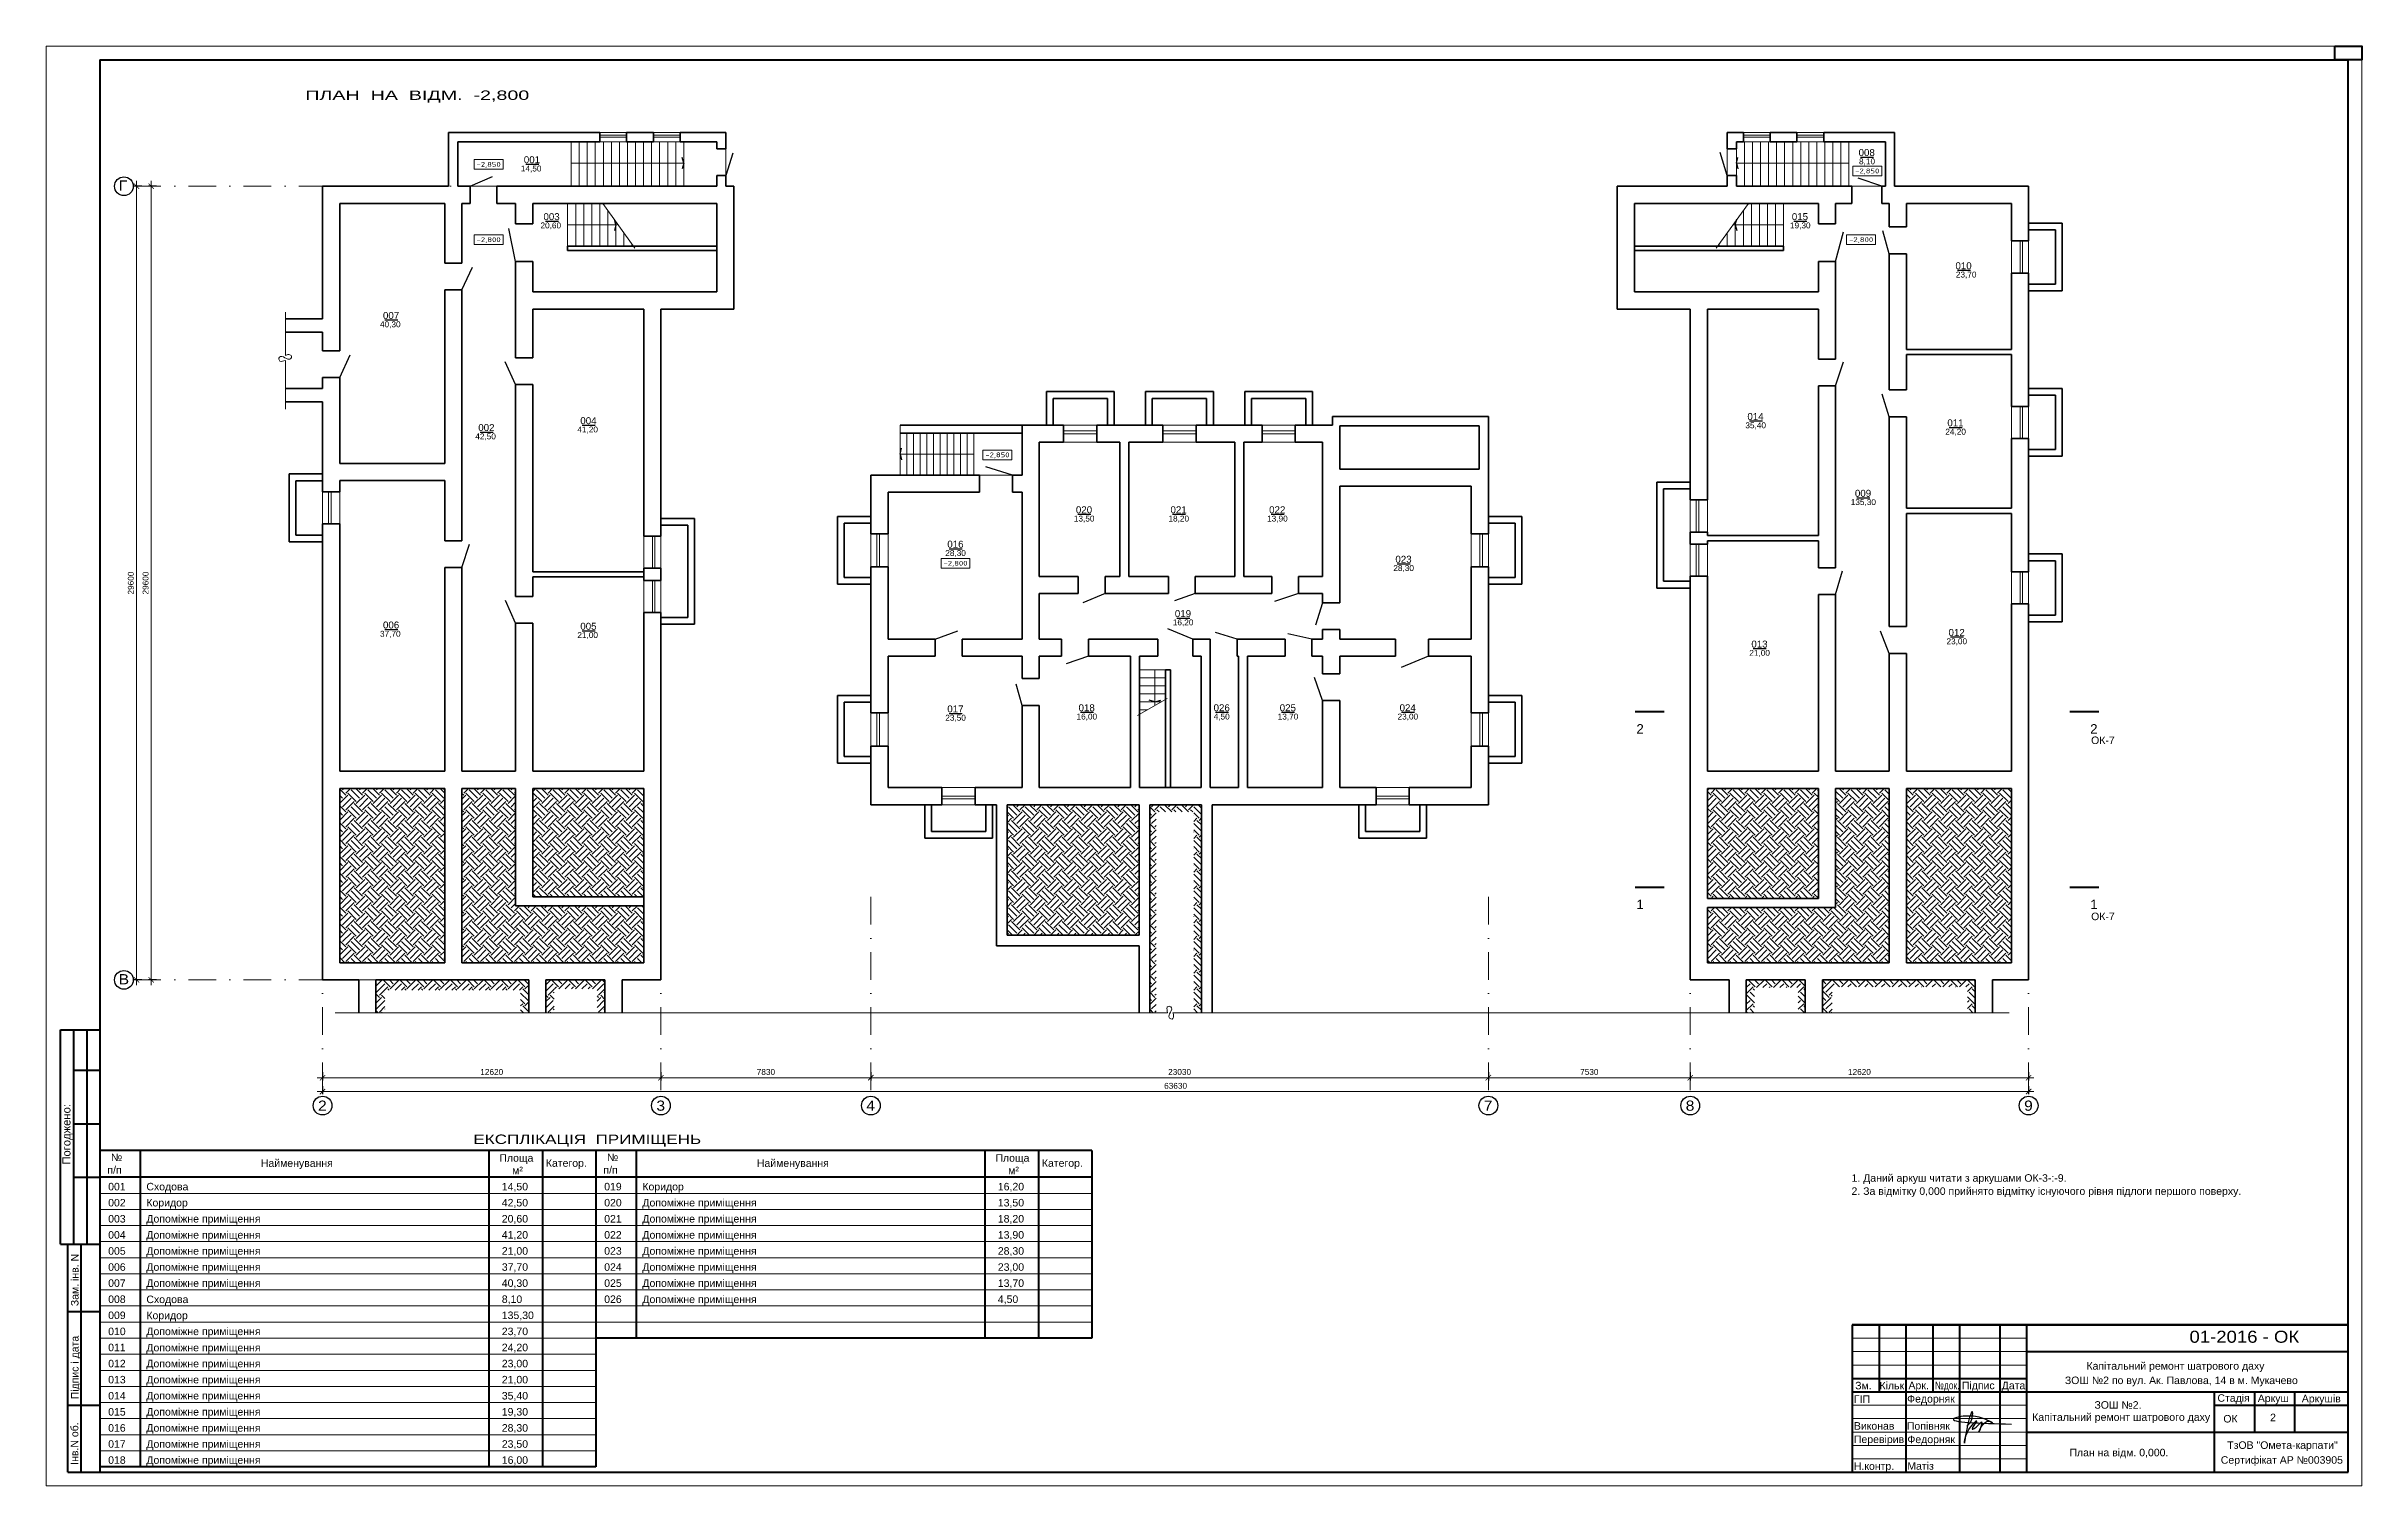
# Model space of a CAD drawing. Header units: millimetres. Extents: x 752233 to 2620908, y -654617 to -58944.
# Drawn here: x 1041766 to 1128121, y -245851 to -192165 of the extents above; entities that cross this region are included whole.
import ezdxf
from ezdxf.enums import TextEntityAlignment as Align

# ---------------------------------------------------------------- set-up
doc = ezdxf.new("R2010")
doc.units = ezdxf.units.MM
doc.header["$LTSCALE"] = 90
doc.linetypes.add('DASHDOT', pattern=[25.4, 12.7, -6.35, 0, -6.35])
doc.layers.get('0').update_dxf_attribs({"lineweight": 15})
doc.layers.get('DefPoints').update_dxf_attribs({"color": 255, "lineweight": 9})
doc.layers.add('T', color=7, linetype='Continuous')
doc.styles.add('style2', font='ARIAL.TTF')
doc.styles.add('txt200', font='txt.shx', dxfattribs={"width": 0.9, "height": 200})
doc.dimstyles.new('ARKO_TICK_EXTLINES', dxfattribs={"dimscale": 100, "dimtxt": 2.2, "dimasz": 2, "dimexe": 1, "dimexo": 1, "dimgap": 1, "dimtad": 1, "dimdec": 0, "dimzin": 0, "dimtxsty": 'style2', "dimblk": 'ARCHTICK', "dimcen": 2, "dimdle": 2, "dimclrd": 5, "dimadec": 0, "dimazin": 0, "dimtfac": 1, "dimtdec": 0, "dimtix": 1, "dimtmove": 0, "dimatfit": 0, "dimfxl": 0, "dimtolj": 1, "dimtzin": 0, "dimlwd": 20, "dimarcsym": 0})

msp = doc.modelspace()

# ---------------------------------------------------------------- texts
at = {"color": 7, "linetype": 'Continuous', "style": 'style2'}
for s, height, p in [('008', 260, (1109356.8, -196258.1)), ('14,50', 220, (1059464.7, -196833.7)), ('001', 260, (1059575.7, -196525.5)), ('8,10', 220, (1109373.3, -196566.3)), ('003', 260, (1060307.3, -198648.1)), ('015', 260, (1106866.7, -198647.8)), ('20,60', 220, (1060196.4, -198956.3)), ('19,30', 220, (1106797.3, -198956)), ('010', 260, (1112969.1, -200480)), ('23,70', 220, (1112985.6, -200788.3)), ('40,30', 220, (1054210.9, -202644.2)), ('007', 260, (1054321.8, -202335.9)), ('002', 260, (1057876.1, -206516)), ('41,20', 220, (1061571.2, -206567.2)), ('004', 260, (1061682.1, -206258.9)), ('35,40', 220, (1105134.7, -206410.8)), ('014', 260, (1105210.7, -206102.6)), ('011', 260, (1112667.9, -206340.8)), ('42,50', 220, (1057765.1, -206824.3)), ('24,20', 220, (1112591.9, -206649)), ('009', 260, (1109220.3, -208967.2)), ('13,50', 220, (1080089.4, -209889.8)), ('020', 260, (1080165.4, -209581.5)), ('18,20', 220, (1083618, -209889.8)), ('021', 260, (1083693.9, -209581.5)), ('13,90', 220, (1087296.6, -209889.8)), ('022', 260, (1087372.6, -209581.5)), ('135,30', 220, (1109064.5, -209275.4)), ('016', 260, (1075369.7, -210866.5)), ('28,30', 220, (1075293.7, -211174.8)), ('28,30', 220, (1092004.9, -211735.2)), ('023', 260, (1092080.9, -211427)), ('019', 260, (1083855.6, -213453.6)), ('37,70', 220, (1054210.9, -214187.6)), ('006', 260, (1054321.8, -213879.4)), ('21,00', 220, (1061571.2, -214234.9)), ('005', 260, (1061682.1, -213926.6)), ('16,20', 220, (1083779.6, -213761.8)), ('012', 260, (1112711.2, -214158.5)), ('21,00', 220, (1105281.6, -214899)), ('013', 260, (1105357.6, -214590.8)), ('23,00', 220, (1112635.3, -214466.7)), ('017', 260, (1075369.7, -217009.7)), ('018', 260, (1080265.2, -216965.6)), ('026', 260, (1085300.7, -216965.6)), ('025', 260, (1087766.9, -216965.6)), ('024', 260, (1092238.3, -216965.6)), ('23,50', 220, (1075293.7, -217318)), ('16,00', 220, (1080189.3, -217273.8)), ('4,50', 220, (1085303.6, -217273.8)), ('13,70', 220, (1087690.9, -217273.8)), ('23,00', 220, (1092162.3, -217273.8)), ('ОК-7', 280, (1118029.5, -218188.4)), ('ОК-7', 280, (1118029.5, -224757.9)), ('001', 280, (1044072.6, -234835.5)), ('Сходова', 280, (1045498.1, -234835.5)), ('14,50', 280, (1058754.2, -234835.5)), ('019', 280, (1062572.6, -234835.5)), ('Коридор', 280, (1063998.1, -234835.5)), ('16,20', 280, (1077254.2, -234835.5)), ('2. За відмітку 0,000 прийнято відмітку існуючого рівня підлоги першого поверху.', 280, (1109093.3, -235004.3)), ('1. Даний аркуш читати з аркушами ОК-3-:-9.', 280, (1109093.3, -234514)), ('002', 280, (1044072.6, -235435.5)), ('Допоміжне приміщення', 280, (1045498.1, -236035.5)), ('Коридор', 280, (1045498.1, -235435.5)), ('42,50', 280, (1058754.2, -235435.5)), ('020', 280, (1062572.6, -235435.5)), ('Допоміжне приміщення', 280, (1063998.1, -235435.5)), ('Допоміжне приміщення', 280, (1063998.1, -236035.5)), ('13,50', 280, (1077254.2, -235435.5)), ('003', 280, (1044072.6, -236035.5)), ('004', 280, (1044072.6, -236635.5)), ('Допоміжне приміщення', 280, (1045498.1, -236635.5)), ('41,20', 280, (1058754.2, -236635.5)), ('20,60', 280, (1058754.2, -236035.5)), ('021', 280, (1062572.6, -236035.5)), ('022', 280, (1062572.6, -236635.5)), ('Допоміжне приміщення', 280, (1063998.1, -236635.5)), ('18,20', 280, (1077254.2, -236035.5)), ('13,90', 280, (1077254.2, -236635.5)), ('005', 280, (1044072.6, -237235.5)), ('Допоміжне приміщення', 280, (1045498.1, -237235.5)), ('21,00', 280, (1058754.2, -237235.5)), ('023', 280, (1062572.6, -237235.5)), ('Допоміжне приміщення', 280, (1063998.1, -237235.5)), ('28,30', 280, (1077254.2, -237235.5)), ('006', 280, (1044072.6, -237835.5)), ('007', 280, (1044072.6, -238435.5)), ('Допоміжне приміщення', 280, (1045498.1, -237835.5)), ('Допоміжне приміщення', 280, (1045498.1, -238435.5)), ('40,30', 280, (1058754.2, -238435.5)), ('37,70', 280, (1058754.2, -237835.5)), ('024', 280, (1062572.6, -237835.5)), ('025', 280, (1062572.6, -238435.5)), ('Допоміжне приміщення', 280, (1063998.1, -237835.5)), ('Допоміжне приміщення', 280, (1063998.1, -238435.5)), ('23,00', 280, (1077254.2, -237835.5)), ('13,70', 280, (1077254.2, -238435.5)), ('008', 280, (1044072.6, -239035.5)), ('Сходова', 280, (1045498.1, -239040.7)), ('8,10', 280, (1058754.2, -239035.5)), ('026', 280, (1062572.6, -239035.5)), ('Допоміжне приміщення', 280, (1063998.1, -239040.7)), ('4,50', 280, (1077254.2, -239035.5)), ('009', 280, (1044072.6, -239635.5)), ('010', 280, (1044072.6, -240235.5)), ('Допоміжне приміщення', 280, (1045498.1, -240235.5)), ('Коридор', 280, (1045498.1, -239640.7)), ('23,70', 280, (1058754.2, -240235.5)), ('135,30', 280, (1058754.2, -239635.5)), ('011', 280, (1044072.6, -240835.5)), ('Допоміжне приміщення', 280, (1045498.1, -240840.7)), ('24,20', 280, (1058754.2, -240835.5)), ('012', 280, (1044072.6, -241435.5)), ('013', 280, (1044072.6, -242035.5)), ('Допоміжне приміщення', 280, (1045498.1, -241435.5)), ('Допоміжне приміщення', 280, (1045498.1, -242035.5)), ('23,00', 280, (1058754.2, -241435.5)), ('21,00', 280, (1058754.2, -242035.5)), ('014', 280, (1044072.6, -242635.5)), ('Допоміжне приміщення', 280, (1045498.1, -242635.5)), ('35,40', 280, (1058754.2, -242635.5)), ('ГІП', 280, (1109183.6, -242760.9)), ('ГІП', 280, (1109183.6, -242760.9)), ('Зм.', 280, (1109231.7, -242256.7)), ('Кільк.', 280, (1110138.1, -242257.9)), ('Федорняк ', 280, (1111167.8, -242750.1)), ('Федорняк ', 280, (1111167.8, -242750.1)), ('Арк.', 280, (1111218.1, -242251.9)), ('Підпис', 280, (1113209.6, -242251.9)), ('Дата', 280, (1114695.9, -242251.9)), ('Стадія', 280, (1122740.9, -242720.1)), ('Аркуш', 280, (1124246.1, -242730.4)), ('Аркушів', 280, (1125887.8, -242741.1)), ('015', 280, (1044072.6, -243235.5)), ('Допоміжне приміщення', 280, (1045498.1, -243235.5)), ('19,30', 280, (1058754.2, -243235.5)), ('Виконав', 280, (1109183.6, -243760.9)), ('Виконав', 280, (1109183.6, -243760.9)), ('Попівняк', 280, (1111158, -243763.1)), ('Попівняк', 280, (1111158, -243763.1)), ('ОК', 280, (1122960.8, -243493.5)), ('2', 280, (1124704, -243445)), ('016', 280, (1044072.6, -243835.5)), ('017', 280, (1044072.6, -244435.5)), ('Допоміжне приміщення', 280, (1045498.1, -243835.5)), ('Допоміжне приміщення', 280, (1045498.1, -244435.5)), ('28,30', 280, (1058754.2, -243835.5)), ('23,50', 280, (1058754.2, -244435.5)), ('Перевірив', 280, (1109183.6, -244260.9)), ('Перевірив', 280, (1109183.6, -244260.9)), ('Федорняк ', 280, (1111177, -244263.1)), ('Федорняк ', 280, (1111177, -244263.1)), ('018', 280, (1044072.6, -245035.5)), ('Допоміжне приміщення', 280, (1045498.1, -245035.5)), ('16,00', 280, (1058754.2, -245035.5)), ('Н.контр.', 280, (1109183.6, -245260.9)), ('Н.контр.', 280, (1109183.6, -245260.9)), ('Матіз ', 280, (1111174.2, -245255.6)), ('Матіз ', 280, (1111174.2, -245255.6)), ('План на відм. 0,000.', 280, (1117221.9, -244753.7))]:
    msp.add_text(s, height=height, dxfattribs=at).set_placement(p)
for s, height, width, p in [('Г', 380, 1.1, (1044464.2, -197550.3)), ('В', 380, 1.1, (1044464.2, -227150.3)), ('2', 380, 1.1, (1051898.6, -231866.1)), ('3', 380, 1.1, (1064518.6, -231866.1)), ('4', 380, 1.1, (1072348.6, -231866.1)), ('7', 380, 1.1, (1095378.6, -231866.1)), ('8', 380, 1.1, (1102908.6, -231866.1)), ('9', 380, 1.1, (1115528.6, -231866.1)), ('ЕКСПЛІКАЦІЯ  ПРИМІЩЕНЬ', 350, 1.3, (1057694.2, -233104.8)), ('№док.', 280, 0.8, (1112203.7, -242251.9))]:
    msp.add_text(s, height=height, dxfattribs=dict(at, width=width)).set_placement(p)
for s, p in [('2', (1101208.9, -217620.1)), ('2', (1118132.1, -217620.1)), ('1', (1101208.9, -224171.1)), ('1', (1118132.1, -224171.1))]:
    msp.add_text(s, height=350, dxfattribs=at).set_placement(p, align=Align.MIDDLE)
at = {"color": 7, "linetype": 'ByBlock', "lineweight": 15, "style": 'style2'}
for s, p in [('п/п', (1044043.8, -234214.5)), (' №', (1044069.8, -233743)), ('Найменування', (1049767.2, -233959.8)), ('Площа', (1058665.7, -233766)), ('м²', (1059141.1, -234232.6)), ('Категор.', (1060397.3, -233956.5)), ('п/п', (1062543.8, -234214.5)), (' №', (1062569.8, -233743)), ('Найменування', (1068267.2, -233959.8)), ('Площа', (1077165.7, -233766)), ('м²', (1077641.1, -234232.6)), ('Категор.', (1078897.3, -233956.5))]:
    msp.add_text(s, height=280, dxfattribs=at).set_placement(p)
at = {"color": 7, "linetype": 'Continuous', "style": 'style2'}
for s, p in [('Зам. iнв. N', (1042966.6, -239154.9)), ('Пiдпис i дата', (1042967.7, -242629.2)), ('Iнв.N об.', (1042956.6, -245071.8))]:
    msp.add_text(s, height=280, rotation=90, dxfattribs=at).set_placement(p)
at = {"color": 4, "linetype": 'Continuous', "style": 'style2', "width": 1.1}
msp.add_text('01-2016 - ОК', height=450, dxfattribs=at).set_placement((1121697.5, -240520))
at = {"color": 4, "linetype": 'Continuous', "style": 'style2'}
for s, p in [('ЗОШ №2 по вул. Ак. Павлова, 14 в м. Мукачево  ', (1117051.1, -242061)), ('Капітальний ремонт шатрового даху ', (1117857.7, -241523.1)), ('Капітальний ремонт шатрового даху ', (1115832.2, -243433.3)), ('ЗОШ №2.', (1118154.5, -242978.6)), ('ТзОВ "Омета-карпати"', (1123107.1, -244476.9)), ('Сертифікат АР №003905', (1122866, -245031.6))]:
    msp.add_text(s, height=280, dxfattribs=at).set_placement(p)
at = {"color": 0, "lineweight": 15, "insert": (1042367.4, -233875.4), "char_height": 300, "attachment_point": 1, "rotation": 90, "style": 'txt200'}
msp.add_mtext('{\\fArial|b0|i0|c204|p34;\\W1;Погоджено:}', dxfattribs=at)
at = {"layer": 'T', "color": 7, "linetype": 'Continuous', "style": 'style2', "width": 1.5}
msp.add_text('ПЛАН  НА  ВІДМ.  -2,800', height=350, dxfattribs=at).set_placement((1051426.2, -194163.7))

# ---------------------------------------------------------------- blocks, each defined once
blk = doc.blocks.new('_ArchTick')
at = {"color": 0, "linetype": 'ByBlock', "const_width": 0.15}
blk.add_lwpolyline([(-0.5, -0.5), (0.5, 0.5)], dxfattribs=at)
blk = doc.blocks.new('*D29')
at = {"color": 0, "lineweight": -2}
for p, q in [((1045331, -197385), (1045031, -197385)), ((1045331, -226985), (1045031, -226985))]:
    blk.add_line(p, q, dxfattribs=at)
at = {"color": 5, "lineweight": 20}
blk.add_line((1045131, -227185), (1045131, -197185), dxfattribs=at)
at = {"layer": 'DefPoints', "color": 0, "lineweight": 15}
for p in [(1045131, -197385), (1047181, -197385), (1047024, -226985)]:
    blk.add_point(p, dxfattribs=at)
at = {"color": 5, "lineweight": 20, "xscale": 200, "yscale": 200, "zscale": 200}
for p, rotation in [((1045131, -197385), 90), ((1045131, -226985), 270)]:
    blk.add_blockref('_ArchTick', p, dxfattribs=dict(at, rotation=rotation))
at = {"color": 0, "lineweight": 15, "insert": (1044918, -212185), "char_height": 220, "attachment_point": 5, "rotation": 90, "style": 'style2'}
blk.add_mtext('\\A1;29600', dxfattribs=at)
blk = doc.blocks.new('*D30')
at = {"color": 0, "lineweight": -2}
for p, q in [((1045880, -197385), (1045580, -197385)), ((1045880, -226985), (1045580, -226985))]:
    blk.add_line(p, q, dxfattribs=at)
at = {"color": 5, "lineweight": 20}
blk.add_line((1045680, -197185), (1045680, -227185), dxfattribs=at)
at = {"layer": 'DefPoints', "color": 0, "lineweight": 15}
for p in [(1047024, -197385), (1045680, -226985), (1047024, -226985)]:
    blk.add_point(p, dxfattribs=at)
at = {"color": 5, "lineweight": 20, "xscale": 200, "yscale": 200, "zscale": 200}
for p, rotation in [((1045680, -197385), 90), ((1045680, -226985), 270)]:
    blk.add_blockref('_ArchTick', p, dxfattribs=dict(at, rotation=rotation))
at = {"color": 0, "lineweight": 15, "insert": (1045468, -212185), "char_height": 220, "attachment_point": 5, "rotation": 90, "style": 'style2'}
blk.add_mtext('\\A1;29600', dxfattribs=at)
blk = doc.blocks.new('*D41')
at = {"color": 5, "lineweight": 20}
blk.add_line((1051869, -231152), (1115899, -231152), dxfattribs=at)
at = {"color": 0, "lineweight": -2}
for p, q in [((1052069, -230952), (1052069, -231252)), ((1115699, -230952), (1115699, -231252))]:
    blk.add_line(p, q, dxfattribs=at)
at = {"layer": 'DefPoints', "color": 0, "lineweight": 15}
for p in [(1052069, -226931), (1115699, -226985), (1115699, -231152)]:
    blk.add_point(p, dxfattribs=at)
at = {"color": 5, "lineweight": 20, "xscale": 200, "yscale": 200, "zscale": 200, "rotation": 180}
blk.add_blockref('_ArchTick', (1052069, -231152), dxfattribs=at)
at = {"color": 5, "lineweight": 20, "xscale": 200, "yscale": 200, "zscale": 200}
blk.add_blockref('_ArchTick', (1115699, -231152), dxfattribs=at)
at = {"color": 0, "lineweight": 15, "insert": (1083884, -230939), "char_height": 220, "attachment_point": 5, "style": 'style2'}
blk.add_mtext('\\A1;63630', dxfattribs=at)
blk = doc.blocks.new('*D60')
at = {"color": 0, "lineweight": -2}
for p, q in [((1103079, -230433), (1103079, -230733)), ((1115699, -230433), (1115699, -230733))]:
    blk.add_line(p, q, dxfattribs=at)
at = {"color": 5, "lineweight": 20}
blk.add_line((1115899, -230633), (1102879, -230633), dxfattribs=at)
at = {"layer": 'DefPoints', "color": 0, "lineweight": 15}
for p in [(1103079, -229155), (1115699, -228870), (1103079, -230633)]:
    blk.add_point(p, dxfattribs=at)
at = {"color": 5, "lineweight": 20, "xscale": 200, "yscale": 200, "zscale": 200, "rotation": 180}
blk.add_blockref('_ArchTick', (1103079, -230633), dxfattribs=at)
at = {"color": 5, "lineweight": 20, "xscale": 200, "yscale": 200, "zscale": 200}
blk.add_blockref('_ArchTick', (1115699, -230633), dxfattribs=at)
at = {"color": 0, "lineweight": 15, "insert": (1109389, -230420), "char_height": 220, "attachment_point": 5, "style": 'style2'}
blk.add_mtext('\\A1;12620', dxfattribs=at)
blk = doc.blocks.new('*D61')
at = {"color": 0, "lineweight": -2}
for p, q in [((1095549, -230433), (1095549, -230733)), ((1103079, -230433), (1103079, -230733))]:
    blk.add_line(p, q, dxfattribs=at)
at = {"color": 5, "lineweight": 20}
blk.add_line((1103279, -230633), (1095349, -230633), dxfattribs=at)
at = {"layer": 'DefPoints', "color": 0, "lineweight": 15}
for p in [(1095549, -229155), (1103079, -229155), (1095549, -230633)]:
    blk.add_point(p, dxfattribs=at)
at = {"color": 5, "lineweight": 20, "xscale": 200, "yscale": 200, "zscale": 200, "rotation": 180}
blk.add_blockref('_ArchTick', (1095549, -230633), dxfattribs=at)
at = {"color": 5, "lineweight": 20, "xscale": 200, "yscale": 200, "zscale": 200}
blk.add_blockref('_ArchTick', (1103079, -230633), dxfattribs=at)
at = {"color": 0, "lineweight": 15, "insert": (1099314, -230420), "char_height": 220, "attachment_point": 5, "style": 'style2'}
blk.add_mtext('\\A1;7530', dxfattribs=at)
blk = doc.blocks.new('*D62')
at = {"color": 0, "lineweight": -2}
for p, q in [((1072519, -230433), (1072519, -230733)), ((1095549, -230433), (1095549, -230733))]:
    blk.add_line(p, q, dxfattribs=at)
at = {"color": 5, "lineweight": 20}
blk.add_line((1095749, -230633), (1072319, -230633), dxfattribs=at)
at = {"layer": 'DefPoints', "color": 0, "lineweight": 15}
for p in [(1072519, -229155), (1095549, -229155), (1072519, -230633)]:
    blk.add_point(p, dxfattribs=at)
at = {"color": 5, "lineweight": 20, "xscale": 200, "yscale": 200, "zscale": 200, "rotation": 180}
blk.add_blockref('_ArchTick', (1072519, -230633), dxfattribs=at)
at = {"color": 5, "lineweight": 20, "xscale": 200, "yscale": 200, "zscale": 200}
blk.add_blockref('_ArchTick', (1095549, -230633), dxfattribs=at)
at = {"color": 0, "lineweight": 15, "insert": (1084034, -230420), "char_height": 220, "attachment_point": 5, "style": 'style2'}
blk.add_mtext('\\A1;23030', dxfattribs=at)
blk = doc.blocks.new('*D63')
at = {"color": 0, "lineweight": -2}
for p, q in [((1064689, -230433), (1064689, -230733)), ((1072519, -230433), (1072519, -230733))]:
    blk.add_line(p, q, dxfattribs=at)
at = {"color": 5, "lineweight": 20}
blk.add_line((1072719, -230633), (1064489, -230633), dxfattribs=at)
at = {"layer": 'DefPoints', "color": 0, "lineweight": 15}
for p in [(1064689, -229155), (1072519, -229155), (1064689, -230633)]:
    blk.add_point(p, dxfattribs=at)
at = {"color": 5, "lineweight": 20, "xscale": 200, "yscale": 200, "zscale": 200, "rotation": 180}
blk.add_blockref('_ArchTick', (1064689, -230633), dxfattribs=at)
at = {"color": 5, "lineweight": 20, "xscale": 200, "yscale": 200, "zscale": 200}
blk.add_blockref('_ArchTick', (1072519, -230633), dxfattribs=at)
at = {"color": 0, "lineweight": 15, "insert": (1068604, -230420), "char_height": 220, "attachment_point": 5, "style": 'style2'}
blk.add_mtext('\\A1;7830', dxfattribs=at)
blk = doc.blocks.new('*D64')
at = {"color": 0, "lineweight": -2}
for p, q in [((1052069, -230433), (1052069, -230733)), ((1064689, -230433), (1064689, -230733))]:
    blk.add_line(p, q, dxfattribs=at)
at = {"color": 5, "lineweight": 20}
blk.add_line((1064889, -230633), (1051869, -230633), dxfattribs=at)
at = {"layer": 'DefPoints', "color": 0, "lineweight": 15}
for p in [(1052069, -229155), (1064689, -229155), (1052069, -230633)]:
    blk.add_point(p, dxfattribs=at)
at = {"color": 5, "lineweight": 20, "xscale": 200, "yscale": 200, "zscale": 200, "rotation": 180}
blk.add_blockref('_ArchTick', (1052069, -230633), dxfattribs=at)
at = {"color": 5, "lineweight": 20, "xscale": 200, "yscale": 200, "zscale": 200}
blk.add_blockref('_ArchTick', (1064689, -230633), dxfattribs=at)
at = {"color": 0, "lineweight": 15, "insert": (1058379, -230420), "char_height": 220, "attachment_point": 5, "style": 'style2'}
blk.add_mtext('\\A1;12620', dxfattribs=at)
blk = doc.blocks.new('OTMET_P')
at = {"color": 0, "linetype": 'ByBlock'}
blk.add_lwpolyline([(-6, -2), (-6, 2), (6, 2), (6, -2)], close=True, dxfattribs=at)
at = {"color": 0, "linetype": 'ByBlock', "style": 'txt200', "width": 1.071429}
blk.add_attdef('OTMET', text='', height=2, dxfattribs=at).set_placement((-5, -1), (5, -1), align=Align.FIT)

# ---------------------------------------------------------------- dimensions: what is measured, and where the dimension line sits
at = {"color": 250, "lineweight": 15}
for base, p1, p2, picture, middle in [((1045130.7, -197385.1), (1047023.7, -226985.1), (1047180.9, -197385.1), '*D29', (1044918.3, -212185.1)), ((1045680, -226985.1), (1047023.7, -197385.1), (1047023.7, -226985.1), '*D30', (1045467.6, -212185.1))]:
    dim = msp.add_linear_dim(base=base, p1=p1, p2=p2, angle=90, dimstyle='ARKO_TICK_EXTLINES', override={"dimtfill": 1, "dimtfillclr": 7, "dimarcsym": 1}, dxfattribs=at)
    dim.commit()
    dim.dimension.update_dxf_attribs({"geometry": picture, "text_midpoint": middle})
for base, p1, p2, override, picture, middle in [((1115699.1, -231151.5), (1052069.1, -226931), (1115699.1, -226985.1), {"dimtfill": 1, "dimtfillclr": 7, "dimarcsym": 1}, '*D41', (1083884.1, -230939.1)), ((1052069.1, -230632.8), (1064689.1, -229155), (1052069.1, -229155), {"dimtmove": 1, "dimtfill": 1, "dimtfillclr": 7, "dimarcsym": 1}, '*D64', (1058379.1, -230420.4)), ((1064689.1, -230632.8), (1072519.1, -229155), (1064689.1, -229155), {"dimtmove": 1, "dimtfill": 1, "dimtfillclr": 7, "dimarcsym": 1}, '*D63', (1068604.1, -230420.4)), ((1072519.1, -230632.8), (1095549.1, -229155), (1072519.1, -229155), {"dimtmove": 1, "dimtfill": 1, "dimtfillclr": 7, "dimarcsym": 1}, '*D62', (1084034.1, -230420.4)), ((1095549.1, -230632.8), (1103079.1, -229155), (1095549.1, -229155), {"dimtmove": 1, "dimtfill": 1, "dimtfillclr": 7, "dimarcsym": 1}, '*D61', (1099314.1, -230420.4)), ((1103079.1, -230632.8), (1115699.1, -228870.1), (1103079.1, -229155), {"dimtmove": 1, "dimtfill": 1, "dimtfillclr": 7, "dimarcsym": 1}, '*D60', (1109389.1, -230420.4))]:
    dim = msp.add_linear_dim(base=base, p1=p1, p2=p2, dimstyle='ARKO_TICK_EXTLINES', override=override, dxfattribs=at)
    dim.commit()
    dim.dimension.update_dxf_attribs({"geometry": picture, "text_midpoint": middle})

# ---------------------------------------------------------------- hatches: boundary and pattern name
at = {"lineweight": 15, "ltscale": 5}
h = msp.add_hatch(dxfattribs=at)
h.set_pattern_fill('SITEWORK_GRAVEL', scale=750, angle=20, style=0, pattern_type=2)
h.set_pattern_definition([(248.0128, (250.92, 889.46), (-3329.5181672, -8395.0465423), [100.902, -9989.316]), (204.9697, (213.14, 795.897), (8200.7214505, 3782.9448987), [173.151, -17141.94375]), (152.5104, (56.174, 722.803), (9869.3565219, -5187.3215405), [122.091, -12087.024]), (287.2737, (-154.557, 446.57), (-4425.5355665, 14351.9036057), [157.6785, -15610.1685]), (312.8337, (-107.736, 296.003), (-6602.0346785, 7174.6529798), [154.61625, -15307.02975]), (17.2737, (-2.617, 182.618), (-14351.9036057, -4425.5355665), [157.6785, -15610.1685]), (57.6942, (147.95, 229.44), (-6596.8596159, -10382.3861754), [208.52175, -20643.63675]), (92.2553, (259.392, 405.683), (-709.9375538, 17300.5341001), [196.866, -19489.74075]), (141.4296, (251.644, 602.396), (-8972.8566521, 7109.8765824), [158.2125, -15663.05475]), (195.2364, (127.95, 701.04), (8008.977724, 2116.902927), [180.624, -8850.57225]), (242.3974, (-46.328, 653.57), (-5635.57461653, -10830.6417167), [233.586, -23125.03125]), (158.8141, (545.73, 693.47), (-6472.4782917, 2433.0083917), [79.72575, -7892.883]), (191.4692, (471.392, 722.285), (9675.0340879, 1925.1514515), [151.67775, -15016.13325]), (245, (322.74, 692.1), (256.51519, -704.76968), [106.06575, -954.594]), (223.1986, (242.63, 758.74), (3010.816583, 2692.115334), [57.1185, -5654.71125]), (311.8014, (200.99, 719.64), (-1474.314795, 1857.793505), [80.77725, -3958.0965]), (50.9638, (254.83, 659.43), (1601.276151, 2179.085497), [131.19675, -4242.01725]), (181.5651, (337.46, 761.33), (1666.053935, -191.738014), [94.86825, -2276.84025]), (36.3895, (-207.777, 570.863), (6278.1527528, 4679.4548977), [132.9, -13157.13375]), (90.3462, (-100.79, 649.71), (2.5922174, -8778.5248374), [111.49575, -11038.056]), (313.1986, (286.16, 902.29), (-2692.115334, 3010.816583), [114.23625, -5597.5935]), (3.6105, (364.356, 819.01), (-7817.2396577, -450.84838), [132.9, -13157.13375]), (359.444, (-48.74, 133.91), (-4036.877816, 126.960099), [128.16, -6279.843]), (314.7751, (79.416, 132.66), (-6345.5088834, 6469.8929992), [107.3835, -10630.98225]), (86.8014, (549.72, 200.08), (126.964397, 4036.877693), [114.23625, -5597.5935]), (37.354, (556.094, 314.14), (-8135.945456, -6153.770903), [125.72325, -12446.568]), (89.444, (204.38, 74.39), (-126.960099, -4036.877816), [64.08, -6343.923]), (121.3099, (507.43, 184.69), (-1730.82842, 2562.563892), [38.2425, -3786.02175]), (185.9638, (487.56, 217.36), (2370.82339, 64.777366), [154.61625, -2937.7125]), (206.009, (333.78, 201.3), (6791.1795479, 3269.9199956), [143.2875, -14185.44225]), (323.6901, (277.92, 596), (-1217.800508, 1153.02317), [108.1665, -2595.99675]), (13.1572, (365.08, 531.945), (12494.1127344, 2951.2120968), [188.8455, -18695.67225]), (80.9454, (548.97, 574.93), (-1023.4720304, -5959.446967), [77.217, -7644.5055]), (110, (561.1, 651.2), (-961.28457, 448.25436), [45, -705]), (140.2564, (311.99, 217.31), (4614.6806412, -3907.3288716), [104.193, -10315.14]), (68.0128, (231.874, 283.93), (3329.5181672, 8395.0465423), [201.804, -9888.414]), (20, (307.4, 471.06), (448.25436, 961.28457), [195, -555]), (345.3048, (490.67, 537.75), (-8843.2985708, 2368.2427246), [118.5855, -11739.9555]), (274.0546, (605.38, 507.67), (321.291075, -3075.593031), [109.2015, -5350.881]), (227.646, (613.098, 398.74), (-10825.4638377, -11921.4860588), [177.79875, -17602.1055]), (195.4261, (493.313, 267.346), (-9418.51722006, -2629.930739), [188.09925, -18621.8055])])
h.paths.add_polyline_path([(1064383.3, -207273.9), (1065295.7, -207273.9), (1065295.7, -206913.3), (1064383.3, -206913.3)], flags=24)
h.paths.add_polyline_path([(1064382.2, -206936.4), (1065294.7, -206936.4), (1065294.7, -206575.9), (1064382.2, -206575.9)], flags=24)
h.paths.add_polyline_path([(1064383.3, -207718.9), (1065295.7, -207718.9), (1065295.7, -207358.3), (1064383.3, -207358.3)], flags=24)
at = {"lineweight": 13}
h = msp.add_hatch(dxfattribs=at)
h.set_pattern_fill('EARTH', color=5, scale=70, angle=45, style=0)
h.paths.add_polyline_path([(1052709.1, -219845.1), (1052709.1, -226345.1), (1056629.1, -226345.1), (1056629.1, -219845.1)])
h = msp.add_hatch(dxfattribs=at)
h.set_pattern_fill('EARTH', color=5, scale=70, angle=45, style=0)
h.paths.add_polyline_path([(1057269.1, -219845.1), (1057269.1, -226345.1), (1064049.1, -226345.1), (1064049.1, -224225.1), (1059269.1, -224225.1), (1059269.1, -219845.1)])
h = msp.add_hatch(dxfattribs=at)
h.set_pattern_fill('EARTH', color=5, scale=70, angle=45, style=0)
h.paths.add_polyline_path([(1059909.1, -219845.1), (1059909.1, -223885.1), (1064049.1, -223885.1), (1064049.1, -219845.1)])
h = msp.add_hatch(dxfattribs=at)
h.set_pattern_fill('EARTH', color=5, scale=70, angle=45, style=0)
h.paths.add_polyline_path([(1107859.1, -219845.1), (1103719.1, -219845.1), (1103719.1, -223945.1), (1107859.1, -223945.1)])
h = msp.add_hatch(dxfattribs=at)
h.set_pattern_fill('EARTH', color=5, scale=70, angle=45, style=0)
h.paths.add_polyline_path([(1108499.1, -224285.1), (1103719.1, -224285.1), (1103719.1, -226345.1), (1110499.1, -226345.1), (1110499.1, -219845.1), (1108499.1, -219845.1)])
h = msp.add_hatch(dxfattribs=at)
h.set_pattern_fill('EARTH', color=5, scale=70, angle=45, style=0)
h.paths.add_polyline_path([(1111139.1, -226345.1), (1115059.1, -226345.1), (1115059.1, -219845.1), (1111139.1, -219845.1)])
h = msp.add_hatch(dxfattribs=at)
h.set_pattern_fill('EARTH', color=5, scale=70, angle=45, style=0)
h.paths.add_polyline_path([(1082519.1, -220455.1), (1077599.1, -220455.1), (1077599.1, -225315.1), (1082519.1, -225315.1)])
h = msp.add_hatch(dxfattribs=at)
h.set_pattern_fill('EARTH', color=5, scale=70, angle=45, style=0)
h.paths.add_polyline_path([(1084849.1, -220455.1), (1082919.1, -220455.1), (1082919.1, -228210.6), (1083154.4, -228210.6), (1083154.4, -220723), (1084559.6, -220723), (1084559.6, -228210.6), (1084849.1, -228210.6)])
h = msp.add_hatch(dxfattribs=at)
h.set_pattern_fill('EARTH', color=5, scale=70, angle=45, style=0)
h.paths.add_polyline_path([(1054059.1, -226985.1), (1054059.1, -228210.6), (1054396.2, -228210.6), (1054396.2, -227372.9), (1059453.3, -227372.9), (1059453.3, -228210.6), (1059759.1, -228210.6), (1059759.1, -226985.1)])
h = msp.add_hatch(dxfattribs=at)
h.set_pattern_fill('EARTH', color=5, scale=70, angle=45, style=0)
h.paths.add_polyline_path([(1062306.9, -227315.5), (1062306.9, -228210.6), (1062599.1, -228210.6), (1062599.1, -226985.1), (1060399.1, -226985.1), (1060399.1, -228210.6), (1060705.7, -228210.6), (1060705.7, -227315.5)])
h = msp.add_hatch(dxfattribs=at)
h.set_pattern_fill('EARTH', color=5, scale=70, angle=45, style=0)
h.paths.add_polyline_path([(1105169.1, -226985.1), (1105169.1, -228210.6), (1105473.1, -228210.6), (1105473.1, -227272.4), (1107102.7, -227272.4), (1107102.7, -228210.6), (1107369.1, -228210.6), (1107369.1, -226985.1)])
h = msp.add_hatch(dxfattribs=at)
h.set_pattern_fill('EARTH', color=5, scale=70, angle=45, style=0)
h.paths.add_polyline_path([(1113419.4, -227248.7), (1113419.4, -228210.6), (1113709.1, -228210.6), (1113709.1, -226985.1), (1108009.1, -226985.1), (1108009.1, -228210.6), (1108369.4, -228210.6), (1108369.4, -227248.7)])

# ---------------------------------------------------------------- linework, layer by layer
at = {"color": 250, "linetype": 'ByBlock', "ltscale": 4}
for p, q in [((1041765.6, -192165.3), (1041765.6, -245850.9)), ((1128121, -192165.3), (1041765.6, -192165.3)), ((1128121, -245850.9), (1128121, -192165.3)), ((1041765.6, -245850.9), (1128121, -245850.9))]:
    msp.add_line(p, q, dxfattribs=at)
at = {"color": 7, "lineweight": 50}
for p, q in [((1043765.6, -192665.3), (1043765.6, -245350.9)), ((1043765.6, -192665.3), (1127621, -192665.3)), ((1127621, -245350.9), (1127621, -192665.3)), ((1042295.5, -228852.8), (1043765.6, -228852.8)), ((1042295.5, -236848.4), (1042295.5, -228852.8)), ((1042795.5, -236848.4), (1042795.5, -228852.8)), ((1043295.5, -236848.4), (1043295.5, -228852.8)), ((1042795.5, -230352.8), (1043765.6, -230352.8)), ((1042795.5, -232348.4), (1043765.6, -232348.4)), ((1062265.6, -233348.4), (1043765.6, -233348.4)), ((1045265.6, -233348.4), (1045265.6, -245148.4)), ((1058265.6, -233348.4), (1058265.6, -245148.4)), ((1060265.6, -233348.4), (1060265.6, -245148.4)), ((1062265.6, -233348.4), (1062265.6, -245148.4)), ((1080765.6, -233348.4), (1062265.6, -233348.4)), ((1063765.6, -233348.4), (1063765.6, -240348.4)), ((1076765.6, -233348.4), (1076765.6, -240348.4)), ((1078765.6, -233348.4), (1078765.6, -240348.4)), ((1080765.6, -233348.4), (1080765.6, -240348.4)), ((1080765.6, -233348.4), (1080765.6, -240348.4)), ((1042795.5, -234348.4), (1043765.6, -234348.4)), ((1062265.6, -234348.4), (1043765.6, -234348.4)), ((1080765.6, -234348.4), (1062265.6, -234348.4)), ((1042295.5, -236848.4), (1043765.6, -236848.4)), ((1042565.6, -245350.9), (1042565.6, -236850.9)), ((1043065.6, -245350.9), (1043065.6, -236850.9)), ((1042565.6, -239350.9), (1043765.6, -239350.9)), ((1127621, -239850.9), (1109121, -239850.9)), ((1109121, -239850.9), (1127621, -239850.9)), ((1109121, -239850.9), (1109121, -245350.9)), ((1127621, -239850.9), (1109121, -239850.9)), ((1109121, -239850.9), (1109121, -245350.9)), ((1110121, -239850.9), (1110121, -242350.9)), ((1111121, -239850.9), (1111121, -245350.9)), ((1112121, -239850.9), (1112121, -242350.9)), ((1113121, -239850.9), (1113121, -245350.9)), ((1114621, -239850.9), (1114621, -245350.9)), ((1115621, -239850.9), (1115621, -245350.9)), ((1080765.6, -240348.4), (1062265.6, -240348.4)), ((1115621, -240850.9), (1127621, -240850.9)), ((1109121, -241850.9), (1115621, -241850.9)), ((1109121, -242350.9), (1127621, -242350.9)), ((1122621, -242350.9), (1122621, -245350.9)), ((1124121, -242350.9), (1124121, -243850.9)), ((1125621, -242350.9), (1125621, -243850.9)), ((1042565.6, -242850.9), (1043765.6, -242850.9)), ((1122621, -242850.9), (1127621, -242850.9)), ((1115621, -243850.9), (1127621, -243850.9)), ((1062265.6, -245148.4), (1043765.6, -245148.4)), ((1042565.6, -245350.9), (1127621, -245350.9))]:
    msp.add_line(p, q, dxfattribs=at)
at = {"color": 250, "lineweight": 35}
for p, q in [((1056769.1, -195385.1), (1062409.1, -195385.1)), ((1056769.1, -197385.1), (1056769.1, -195385.1)), ((1057109.1, -195725.1), (1062409.1, -195725.1)), ((1057109.1, -197385.1), (1057109.1, -195725.1)), ((1062409.1, -195725.1), (1062409.1, -195385.1)), ((1063409.1, -195385.1), (1064409.1, -195385.1)), ((1063409.1, -195725.1), (1063409.1, -195385.1)), ((1063409.1, -195725.1), (1064409.1, -195725.1)), ((1064409.1, -195725.1), (1064409.1, -195385.1)), ((1065409.1, -195385.1), (1067109.1, -195385.1)), ((1065409.1, -195725.1), (1065409.1, -195385.1)), ((1065409.1, -195725.1), (1066769.1, -195725.1)), ((1066769.1, -195985.1), (1066769.1, -195725.1)), ((1066769.1, -195985.1), (1067109.1, -195985.1)), ((1067109.1, -195985.1), (1067109.1, -195385.1)), ((1104459.1, -195985.1), (1104459.1, -195385.1)), ((1104459.1, -195385.1), (1105059.1, -195385.1)), ((1104799.1, -195985.1), (1104459.1, -195985.1)), ((1104799.1, -195985.1), (1104799.1, -195725.1)), ((1104799.1, -195725.1), (1105059.1, -195725.1)), ((1105059.1, -195725.1), (1105059.1, -195385.1)), ((1106059.1, -195385.1), (1107059.1, -195385.1)), ((1106059.1, -195725.1), (1106059.1, -195385.1)), ((1106059.1, -195725.1), (1107059.1, -195725.1)), ((1107059.1, -195725.1), (1107059.1, -195385.1)), ((1108059.1, -195385.1), (1110699.1, -195385.1)), ((1108059.1, -195725.1), (1108059.1, -195385.1)), ((1108059.1, -195725.1), (1110359.1, -195725.1)), ((1110359.1, -197385.1), (1110359.1, -195725.1)), ((1110699.1, -197385.1), (1110699.1, -195385.1)), ((1052069.1, -202326.3), (1052069.1, -197385.1)), ((1052069.1, -197385.1), (1056769.1, -197385.1)), ((1057109.1, -197385.1), (1057568.6, -197385.1)), ((1057568.6, -197385.1), (1057568.6, -198025.1)), ((1058568.6, -197385.1), (1066769.1, -197385.1)), ((1058568.6, -197385.1), (1058568.6, -198025.1)), ((1066769.1, -197385.1), (1066769.1, -196985.1)), ((1066769.1, -196985.1), (1067109.1, -196985.1)), ((1067109.1, -197385.1), (1067109.1, -196985.1)), ((1067109.1, -197385.1), (1067409.1, -197385.1)), ((1067409.1, -201965.1), (1067409.1, -197385.1)), ((1104459.1, -197385.1), (1100359.1, -197385.1)), ((1100359.1, -201965.1), (1100359.1, -197385.1)), ((1104459.1, -197385.1), (1104459.1, -196985.1)), ((1104799.1, -196985.1), (1104459.1, -196985.1)), ((1104799.1, -197385.1), (1104799.1, -196985.1)), ((1109107.3, -197385.1), (1104799.1, -197385.1)), ((1109107.3, -197385.1), (1109107.3, -198025.1)), ((1110359.1, -197385.1), (1110229.5, -197385.1)), ((1110229.5, -197385.1), (1110229.5, -198025.1)), ((1115699.1, -197385.1), (1110699.1, -197385.1)), ((1115699.1, -199424.9), (1115699.1, -197385.1)), ((1052709.1, -203518.7), (1052709.1, -198025.1)), ((1052709.1, -198025.1), (1056629.1, -198025.1)), ((1056629.1, -200253), (1056629.1, -198025.1)), ((1057269.1, -200253), (1057269.1, -198025.1)), ((1057269.1, -198025.1), (1057568.6, -198025.1)), ((1058568.6, -198025.1), (1059269.1, -198025.1)), ((1059269.1, -198788.5), (1059269.1, -198025.1)), ((1059909.1, -198788.5), (1059909.1, -198025.1)), ((1059909.1, -198025.1), (1066769.1, -198025.1)), ((1066769.1, -201325.1), (1066769.1, -198025.1)), ((1107859.1, -198025.1), (1100999.1, -198025.1)), ((1100999.1, -201325.1), (1100999.1, -198025.1)), ((1107859.1, -198788.5), (1107859.1, -198025.1)), ((1108499.1, -198788.5), (1108499.1, -198025.1)), ((1109107.3, -198025.1), (1108499.1, -198025.1)), ((1110499.1, -198025.1), (1110229.5, -198025.1)), ((1110499.1, -198904), (1110499.1, -198025.1)), ((1111139.1, -198904), (1111139.1, -198025.1)), ((1115059.1, -198025.1), (1111139.1, -198025.1)), ((1115059.1, -199424.9), (1115059.1, -198025.1)), ((1059909.1, -198788.5), (1059269.1, -198788.5)), ((1108499.1, -198788.5), (1107859.1, -198788.5)), ((1111139.1, -198904), (1110499.1, -198904)), ((1115059.1, -199424.9), (1115059.1, -199010.1)), ((1115059.1, -199424.9), (1115699.1, -199424.9)), ((1115699.1, -198762), (1116949.1, -198762)), ((1115699.1, -199012), (1116699.1, -199012)), ((1116699.1, -201037.7), (1116699.1, -199012)), ((1116949.1, -201287.7), (1116949.1, -198762)), ((1057269.1, -200253), (1056629.1, -200253)), ((1059909.1, -200188.5), (1059269.1, -200188.5)), ((1059269.1, -203781.7), (1059269.1, -200188.5)), ((1059909.1, -201325.1), (1059909.1, -200188.5)), ((1061209.1, -199625.1), (1066769.1, -199625.1)), ((1061209.1, -199625.1), (1061209.1, -199775.1)), ((1061209.1, -199775.1), (1066769.1, -199775.1)), ((1106559.1, -199625.1), (1100999.1, -199625.1)), ((1106559.1, -199775.1), (1100999.1, -199775.1)), ((1106559.1, -199625.1), (1106559.1, -199775.1)), ((1107859.1, -201325.1), (1107859.1, -200188.5)), ((1108499.1, -200188.5), (1107859.1, -200188.5)), ((1108499.1, -203833.6), (1108499.1, -200188.5)), ((1110499.1, -204982.7), (1110499.1, -199904)), ((1111139.1, -199904), (1110499.1, -199904)), ((1111139.1, -203475.1), (1111139.1, -199904)), ((1115059.1, -203475.1), (1115059.1, -200624.9)), ((1115059.1, -200624.9), (1115699.1, -200624.9)), ((1115699.1, -205594.3), (1115699.1, -200624.9)), ((1115699.1, -201037.7), (1116699.1, -201037.7)), ((1056629.1, -207725.1), (1056629.1, -201253)), ((1057269.1, -201253), (1056629.1, -201253)), ((1057269.1, -210604.3), (1057269.1, -201253)), ((1059909.1, -201325.1), (1066769.1, -201325.1)), ((1059909.1, -203781.7), (1059909.1, -201965.1)), ((1059909.1, -201965.1), (1064049.1, -201965.1)), ((1064049.1, -210435.1), (1064049.1, -201965.1)), ((1064689.1, -210435.1), (1064689.1, -201965.1)), ((1064689.1, -201965.1), (1067409.1, -201965.1)), ((1103079.1, -201965.1), (1100359.1, -201965.1)), ((1107859.1, -201325.1), (1100999.1, -201325.1)), ((1103079.1, -201965.1), (1103079.1, -209083.1)), ((1107859.1, -201965.1), (1103719.1, -201965.1)), ((1103719.1, -201965.1), (1103719.1, -209083.1)), ((1107859.1, -203833.6), (1107859.1, -201965.1)), ((1115699.1, -201287.7), (1116949.1, -201287.7)), ((1050680.5, -202326.3), (1052069.1, -202326.3)), ((1050680.5, -202826.3), (1052069.1, -202826.3)), ((1052069.1, -203518.7), (1052069.1, -202826.3)), ((1052709.1, -203518.7), (1052069.1, -203518.7)), ((1059909.1, -203781.7), (1059269.1, -203781.7)), ((1115059.1, -203475.1), (1111139.1, -203475.1)), ((1111139.1, -204982.7), (1111139.1, -203665.1)), ((1115059.1, -203665.1), (1111139.1, -203665.1)), ((1115059.1, -205594.3), (1115059.1, -203665.1)), ((1052069.1, -204926.3), (1052069.1, -204518.7)), ((1052709.1, -204518.7), (1052069.1, -204518.7)), ((1052709.1, -207725.1), (1052709.1, -204518.7)), ((1108499.1, -203833.6), (1107859.1, -203833.6)), ((1050680.5, -204926.3), (1052069.1, -204926.3)), ((1050680.5, -205426.3), (1052069.1, -205426.3)), ((1052069.1, -208780), (1052069.1, -205426.3)), ((1059909.1, -204781.7), (1059269.1, -204781.7)), ((1059269.1, -212680), (1059269.1, -204781.7)), ((1059909.1, -211765.1), (1059909.1, -204781.7)), ((1081591.9, -205045.1), (1079066.2, -205045.1)), ((1079066.2, -206295.1), (1079066.2, -205045.1)), ((1081341.9, -205295.1), (1079316.2, -205295.1)), ((1079316.2, -206295.1), (1079316.2, -205295.1)), ((1081341.9, -206295.1), (1081341.9, -205295.1)), ((1081591.9, -206295.1), (1081591.9, -205045.1)), ((1085291.9, -205045.1), (1082766.2, -205045.1)), ((1082766.2, -206295.1), (1082766.2, -205045.1)), ((1085041.9, -205295.1), (1083016.2, -205295.1)), ((1083016.2, -206295.1), (1083016.2, -205295.1)), ((1085041.9, -206295.1), (1085041.9, -205295.1)), ((1085291.9, -206295.1), (1085291.9, -205045.1)), ((1088991.9, -205045.1), (1086466.2, -205045.1)), ((1086466.2, -206295.1), (1086466.2, -205045.1)), ((1088741.9, -205295.1), (1086716.2, -205295.1)), ((1086716.2, -206295.1), (1086716.2, -205295.1)), ((1088741.9, -206295.1), (1088741.9, -205295.1)), ((1088991.9, -206295.1), (1088991.9, -205045.1)), ((1107859.1, -210415.1), (1107859.1, -204833.6)), ((1108499.1, -204833.6), (1107859.1, -204833.6)), ((1108499.1, -211610.9), (1108499.1, -204833.6)), ((1111139.1, -204982.7), (1110499.1, -204982.7)), ((1115059.1, -205594.3), (1115059.1, -205179.4)), ((1115699.1, -204931.4), (1116949.1, -204931.4)), ((1115699.1, -205181.4), (1116699.1, -205181.4)), ((1116699.1, -207207.1), (1116699.1, -205181.4)), ((1116949.1, -207457.1), (1116949.1, -204931.4)), ((1078159.1, -206295.1), (1073609.1, -206295.1)), ((1078159.1, -208155.1), (1078159.1, -206295.1)), ((1079709.1, -206295.1), (1078159.1, -206295.1)), ((1079709.1, -206935.1), (1079709.1, -206295.1)), ((1083409.1, -206295.1), (1080949.1, -206295.1)), ((1080949.1, -206935.1), (1080949.1, -206295.1)), ((1083409.1, -206935.1), (1083409.1, -206295.1)), ((1087109.1, -206295.1), (1084649.1, -206295.1)), ((1084649.1, -206935.1), (1084649.1, -206295.1)), ((1087109.1, -206935.1), (1087109.1, -206295.1)), ((1089739.1, -206295.1), (1088349.1, -206295.1)), ((1088349.1, -206935.1), (1088349.1, -206295.1)), ((1089739.1, -206295.1), (1089739.1, -205975.1)), ((1095549.1, -205975.1), (1089739.1, -205975.1)), ((1090009.1, -207935.1), (1090009.1, -206315.1)), ((1095209.1, -206315.1), (1090009.1, -206315.1)), ((1095209.1, -207935.1), (1095209.1, -206315.1)), ((1095549.1, -210345.1), (1095549.1, -205975.1)), ((1110499.1, -213806.2), (1110499.1, -205982.7)), ((1111139.1, -205982.7), (1110499.1, -205982.7)), ((1111139.1, -209395.1), (1111139.1, -205982.7)), ((1115059.1, -205594.3), (1115699.1, -205594.3)), ((1078159.1, -206595.1), (1073609.1, -206595.1)), ((1078799.1, -211935.1), (1078799.1, -206935.1)), ((1079709.1, -206935.1), (1078799.1, -206935.1)), ((1081799.1, -206935.1), (1080949.1, -206935.1)), ((1081799.1, -211935.1), (1081799.1, -206935.1)), ((1082139.1, -211935.1), (1082139.1, -206935.1)), ((1083409.1, -206935.1), (1082139.1, -206935.1)), ((1086089.1, -206935.1), (1084649.1, -206935.1)), ((1086089.1, -211935.1), (1086089.1, -206935.1)), ((1086429.1, -211935.1), (1086429.1, -206935.1)), ((1087109.1, -206935.1), (1086429.1, -206935.1)), ((1089369.1, -206935.1), (1088349.1, -206935.1)), ((1089369.1, -211935.1), (1089369.1, -206935.1)), ((1115059.1, -209395.1), (1115059.1, -206794.3)), ((1115059.1, -206794.3), (1115699.1, -206794.3)), ((1115699.1, -211763.7), (1115699.1, -206794.3)), ((1115699.1, -207207.1), (1116699.1, -207207.1)), ((1052709.1, -207725.1), (1056629.1, -207725.1)), ((1095209.1, -207935.1), (1090009.1, -207935.1)), ((1115699.1, -207457.1), (1116949.1, -207457.1)), ((1050819.1, -210642.8), (1050819.1, -208117.1)), ((1052069.1, -208117.1), (1050819.1, -208117.1)), ((1051069.1, -210392.8), (1051069.1, -208367.1)), ((1052069.1, -208367.1), (1051069.1, -208367.1)), ((1052709.1, -208780), (1052069.1, -208780)), ((1052709.1, -208780), (1052709.1, -208365.1)), ((1052709.1, -208365.1), (1056629.1, -208365.1)), ((1056629.1, -210604.3), (1056629.1, -208365.1)), ((1072519.1, -210345.1), (1072519.1, -208155.1)), ((1076565.2, -208155.1), (1072519.1, -208155.1)), ((1073159.1, -210345.1), (1073159.1, -208795.1)), ((1076565.2, -208795.1), (1073159.1, -208795.1)), ((1076565.2, -208795.1), (1076565.2, -208155.1)), ((1078159.1, -208155.1), (1077805.2, -208155.1)), ((1077805.2, -208795.1), (1077805.2, -208155.1)), ((1078159.1, -208795.1), (1077805.2, -208795.1)), ((1078159.1, -214275.1), (1078159.1, -208795.1)), ((1090009.1, -212916.4), (1090009.1, -208575.1)), ((1094909.1, -208575.1), (1090009.1, -208575.1)), ((1094909.1, -210345.1), (1094909.1, -208575.1)), ((1101829.1, -212370.3), (1101829.1, -208420.3)), ((1103079.1, -208420.3), (1101829.1, -208420.3)), ((1102079.1, -212120.3), (1102079.1, -208670.3)), ((1103079.1, -208670.3), (1102079.1, -208670.3)), ((1064689.1, -209772.3), (1065939.1, -209772.3)), ((1065939.1, -213722.3), (1065939.1, -209772.3)), ((1071269.1, -212228), (1071269.1, -209702.3)), ((1072519.1, -209702.3), (1071269.1, -209702.3)), ((1095549.1, -209702.3), (1096799.1, -209702.3)), ((1096799.1, -212228), (1096799.1, -209702.3)), ((1103719.1, -209083.1), (1103079.1, -209083.1)), ((1115059.1, -209395.1), (1111139.1, -209395.1)), ((1111139.1, -213806.2), (1111139.1, -209585.1)), ((1115059.1, -209585.1), (1111139.1, -209585.1)), ((1115059.1, -211763.7), (1115059.1, -209585.1)), ((1052069.1, -210642.8), (1050819.1, -210642.8)), ((1052069.1, -210392.8), (1051069.1, -210392.8)), ((1052069.1, -226985.1), (1052069.1, -209980)), ((1052709.1, -209980), (1052069.1, -209980)), ((1052709.1, -219205.1), (1052709.1, -209980)), ((1057269.1, -210604.3), (1056629.1, -210604.3)), ((1064049.1, -210435.1), (1064689.1, -210435.1)), ((1064689.1, -210022.3), (1065689.1, -210022.3)), ((1065689.1, -213472.3), (1065689.1, -210022.3)), ((1071519.1, -211978), (1071519.1, -209952.3)), ((1072519.1, -209952.3), (1071519.1, -209952.3)), ((1073159.1, -210345.1), (1072519.1, -210345.1)), ((1095549.1, -210345.1), (1094909.1, -210345.1)), ((1095549.1, -209952.3), (1096549.1, -209952.3)), ((1096549.1, -211978), (1096549.1, -209952.3)), ((1103079.1, -210283.1), (1103079.1, -210733.1)), ((1103079.1, -210733.1), (1103079.1, -210283.1)), ((1103719.1, -210283.1), (1103079.1, -210283.1)), ((1103719.1, -210283.1), (1103719.1, -210415.1)), ((1103719.1, -210415.1), (1103719.1, -210283.1)), ((1107859.1, -210415.1), (1103719.1, -210415.1)), ((1103719.1, -210605.1), (1103719.1, -210733.1)), ((1107859.1, -210605.1), (1103719.1, -210605.1)), ((1103719.1, -210733.1), (1103719.1, -210605.1)), ((1107859.1, -211610.9), (1107859.1, -210605.1)), ((1103719.1, -210733.1), (1103079.1, -210733.1)), ((1115059.1, -211763.7), (1115059.1, -211348.8)), ((1115699.1, -211100.8), (1116949.1, -211100.8)), ((1115699.1, -211350.8), (1116699.1, -211350.8)), ((1116699.1, -213376.5), (1116699.1, -211350.8)), ((1116949.1, -213626.5), (1116949.1, -211100.8)), ((1056629.1, -219205.1), (1056629.1, -211604.3)), ((1057269.1, -211604.3), (1056629.1, -211604.3)), ((1057269.1, -219205.1), (1057269.1, -211604.3)), ((1059909.1, -211765.1), (1064049.1, -211765.1)), ((1059909.1, -212680), (1059909.1, -211955.1)), ((1059909.1, -211955.1), (1064049.1, -211955.1)), ((1064049.1, -212085.1), (1064049.1, -211635.1)), ((1064049.1, -211635.1), (1064689.1, -211635.1)), ((1064049.1, -212085.1), (1064689.1, -212085.1)), ((1064689.1, -212085.1), (1064689.1, -211635.1)), ((1072519.1, -212228), (1071269.1, -212228)), ((1072519.1, -211978), (1071519.1, -211978)), ((1072519.1, -217025.1), (1072519.1, -211585.1)), ((1073159.1, -211585.1), (1072519.1, -211585.1)), ((1073159.1, -214275.1), (1073159.1, -211585.1)), ((1080256.3, -211935.1), (1078799.1, -211935.1)), ((1080256.3, -212575.1), (1080256.3, -211935.1)), ((1081799.1, -211935.1), (1081256.3, -211935.1)), ((1081256.3, -212575.1), (1081256.3, -211935.1)), ((1083620.1, -211935.1), (1082139.1, -211935.1)), ((1083620.1, -212575.1), (1083620.1, -211935.1)), ((1086089.1, -211935.1), (1084620.1, -211935.1)), ((1084620.1, -212575.1), (1084620.1, -211935.1)), ((1087472.2, -211935.1), (1086429.1, -211935.1)), ((1087472.2, -212575.1), (1087472.2, -211935.1)), ((1089369.1, -211935.1), (1088472.2, -211935.1)), ((1088472.2, -212575.1), (1088472.2, -211935.1)), ((1094909.1, -214275.1), (1094909.1, -211585.1)), ((1095549.1, -211585.1), (1094909.1, -211585.1)), ((1095549.1, -217025.1), (1095549.1, -211585.1)), ((1095549.1, -211978), (1096549.1, -211978)), ((1095549.1, -212228), (1096799.1, -212228)), ((1103079.1, -212370.3), (1101829.1, -212370.3)), ((1103079.1, -212120.3), (1102079.1, -212120.3)), ((1103079.1, -211933.1), (1103079.1, -226985.1)), ((1103719.1, -211933.1), (1103079.1, -211933.1)), ((1103719.1, -211933.1), (1103719.1, -219205.1)), ((1108499.1, -211610.9), (1107859.1, -211610.9)), ((1115059.1, -211763.7), (1115699.1, -211763.7)), ((1059909.1, -212680), (1059269.1, -212680)), ((1064049.1, -219205.1), (1064049.1, -213285.1)), ((1064049.1, -213285.1), (1064689.1, -213285.1)), ((1064689.1, -226985.1), (1064689.1, -213285.1)), ((1078799.1, -214275.1), (1078799.1, -212575.1)), ((1080256.3, -212575.1), (1078799.1, -212575.1)), ((1083620.1, -212575.1), (1081256.3, -212575.1)), ((1087472.2, -212575.1), (1084620.1, -212575.1)), ((1089369.1, -212575.1), (1088472.2, -212575.1)), ((1089369.1, -212916.4), (1089369.1, -212575.1)), ((1090009.1, -212916.4), (1089369.1, -212916.4)), ((1107859.1, -219205.1), (1107859.1, -212610.9)), ((1108499.1, -212610.9), (1107859.1, -212610.9)), ((1108499.1, -219205.1), (1108499.1, -212610.9)), ((1115059.1, -219205.1), (1115059.1, -212963.7)), ((1115059.1, -212963.7), (1115699.1, -212963.7)), ((1115699.1, -226985.1), (1115699.1, -212963.7)), ((1059269.1, -219205.1), (1059269.1, -213680)), ((1059909.1, -213680), (1059269.1, -213680)), ((1059909.1, -219205.1), (1059909.1, -213680)), ((1064689.1, -213472.3), (1065689.1, -213472.3)), ((1064689.1, -213722.3), (1065939.1, -213722.3)), ((1089369.1, -214275.1), (1089369.1, -213916.4)), ((1090009.1, -213916.4), (1089369.1, -213916.4)), ((1090009.1, -214275.1), (1090009.1, -213916.4)), ((1111139.1, -213806.2), (1110499.1, -213806.2)), ((1115699.1, -213376.5), (1116699.1, -213376.5)), ((1115699.1, -213626.5), (1116949.1, -213626.5)), ((1074918.8, -214275.1), (1073159.1, -214275.1)), ((1073159.1, -217025.1), (1073159.1, -214915.1)), ((1074918.8, -214915.1), (1073159.1, -214915.1)), ((1074918.8, -214915.1), (1074918.8, -214275.1)), ((1078159.1, -214275.1), (1075918.8, -214275.1)), ((1075918.8, -214915.1), (1075918.8, -214275.1)), ((1078159.1, -214915.1), (1075918.8, -214915.1)), ((1078159.1, -215749.9), (1078159.1, -214915.1)), ((1079633.9, -214275.1), (1078799.1, -214275.1)), ((1078799.1, -215749.9), (1078799.1, -214915.1)), ((1079633.9, -214915.1), (1078799.1, -214915.1)), ((1079633.9, -214915.1), (1079633.9, -214275.1)), ((1083224.4, -214275.1), (1080633.9, -214275.1)), ((1080633.9, -214915.1), (1080633.9, -214275.1)), ((1082199.1, -214915.1), (1080633.9, -214915.1)), ((1082199.1, -219815.1), (1082199.1, -214915.1)), ((1082539.1, -219815.1), (1082539.1, -214915.1)), ((1083224.4, -214915.1), (1082539.1, -214915.1)), ((1083224.4, -214275.1), (1083224.4, -214915.1)), ((1085179.1, -214275.1), (1084524.4, -214275.1)), ((1084524.4, -214275.1), (1084524.4, -214915.1)), ((1084839.1, -214915.1), (1084524.4, -214915.1)), ((1084839.1, -219815.1), (1084839.1, -214915.1)), ((1085179.1, -214915.1), (1085179.1, -214275.1)), ((1085179.1, -219815.1), (1085179.1, -214915.1)), ((1087969.1, -214275.1), (1086179.1, -214275.1)), ((1086179.1, -214915.1), (1086179.1, -214275.1)), ((1086229.1, -214915.1), (1086179.1, -214915.1)), ((1086229.1, -219815.1), (1086229.1, -214915.1)), ((1086569.1, -219815.1), (1086569.1, -214915.1)), ((1087969.1, -214915.1), (1086569.1, -214915.1)), ((1087969.1, -214915.1), (1087969.1, -214275.1)), ((1089369.1, -214275.1), (1088969.1, -214275.1)), ((1088969.1, -214915.1), (1088969.1, -214275.1)), ((1089369.1, -214915.1), (1088969.1, -214915.1)), ((1089369.1, -215565.7), (1089369.1, -214915.1)), ((1092087.8, -214275.1), (1090009.1, -214275.1)), ((1090009.1, -215565.7), (1090009.1, -214915.1)), ((1092087.8, -214915.1), (1090009.1, -214915.1)), ((1092087.8, -214915.1), (1092087.8, -214275.1)), ((1093320.4, -214915.1), (1093320.4, -214275.1)), ((1094909.1, -214275.1), (1093320.4, -214275.1)), ((1094909.1, -214915.1), (1093320.4, -214915.1)), ((1094909.1, -217025.1), (1094909.1, -214915.1)), ((1110499.1, -219205.1), (1110499.1, -214806.2)), ((1111139.1, -214806.2), (1110499.1, -214806.2)), ((1111139.1, -219205.1), (1111139.1, -214806.2)), ((1078799.1, -215749.9), (1078159.1, -215749.9)), ((1083509.1, -219815.1), (1083509.1, -215415.1)), ((1083509.1, -215415.1), (1083689.1, -215415.1)), ((1083689.1, -219815.1), (1083689.1, -215415.1)), ((1090009.1, -215565.7), (1089369.1, -215565.7)), ((1071269.1, -218908), (1071269.1, -216382.3)), ((1072519.1, -216382.3), (1071269.1, -216382.3)), ((1071519.1, -218658), (1071519.1, -216632.3)), ((1072519.1, -216632.3), (1071519.1, -216632.3)), ((1078159.1, -219815.1), (1078159.1, -216749.9)), ((1078799.1, -216749.9), (1078159.1, -216749.9)), ((1078799.1, -219815.1), (1078799.1, -216749.9)), ((1089369.1, -219815.1), (1089369.1, -216565.7)), ((1090009.1, -216565.7), (1089369.1, -216565.7)), ((1090009.1, -219815.1), (1090009.1, -216565.7)), ((1095549.1, -216382.3), (1096799.1, -216382.3)), ((1095549.1, -216632.3), (1096549.1, -216632.3)), ((1096549.1, -218658), (1096549.1, -216632.3)), ((1096799.1, -218908), (1096799.1, -216382.3)), ((1073159.1, -217025.1), (1072519.1, -217025.1)), ((1095549.1, -217025.1), (1094909.1, -217025.1)), ((1072519.1, -220455.1), (1072519.1, -218265.1)), ((1073159.1, -218265.1), (1072519.1, -218265.1)), ((1073159.1, -219815.1), (1073159.1, -218265.1)), ((1094909.1, -219815.1), (1094909.1, -218265.1)), ((1095549.1, -218265.1), (1094909.1, -218265.1)), ((1095549.1, -220455.1), (1095549.1, -218265.1)), ((1052709.1, -219205.1), (1056629.1, -219205.1)), ((1057269.1, -219205.1), (1059269.1, -219205.1)), ((1059909.1, -219205.1), (1064049.1, -219205.1)), ((1072519.1, -218908), (1071269.1, -218908)), ((1072519.1, -218658), (1071519.1, -218658)), ((1095549.1, -218658), (1096549.1, -218658)), ((1095549.1, -218908), (1096799.1, -218908)), ((1107859.1, -219205.1), (1103719.1, -219205.1)), ((1110499.1, -219205.1), (1108499.1, -219205.1)), ((1115059.1, -219205.1), (1111139.1, -219205.1)), ((1052709.1, -226345.1), (1052709.1, -219845.1)), ((1052709.1, -219845.1), (1056629.1, -219845.1)), ((1056629.1, -226345.1), (1056629.1, -219845.1)), ((1057269.1, -226345.1), (1057269.1, -219845.1)), ((1057269.1, -219845.1), (1059269.1, -219845.1)), ((1059269.1, -224225.1), (1059269.1, -219845.1)), ((1059909.1, -219845.1), (1064049.1, -219845.1)), ((1059909.1, -223885.1), (1059909.1, -219845.1)), ((1064049.1, -226345.1), (1064049.1, -219845.1)), ((1075169.1, -219815.1), (1073159.1, -219815.1)), ((1075169.1, -220455.1), (1075169.1, -219815.1)), ((1078159.1, -219815.1), (1076409.1, -219815.1)), ((1078159.1, -219815.1), (1076409.1, -219815.1)), ((1076409.1, -220455.1), (1076409.1, -219815.1)), ((1082199.1, -219815.1), (1078799.1, -219815.1)), ((1084839.1, -219815.1), (1082539.1, -219815.1)), ((1086229.1, -219815.1), (1085179.1, -219815.1)), ((1089369.1, -219815.1), (1086569.1, -219815.1)), ((1091359.1, -219815.1), (1090009.1, -219815.1)), ((1091359.1, -220455.1), (1091359.1, -219815.1)), ((1094909.1, -219815.1), (1092599.1, -219815.1)), ((1092599.1, -220455.1), (1092599.1, -219815.1)), ((1107859.1, -219845.1), (1103719.1, -219845.1)), ((1103719.1, -219845.1), (1103719.1, -223945.1)), ((1107859.1, -223945.1), (1107859.1, -219845.1)), ((1110499.1, -219845.1), (1108499.1, -219845.1)), ((1108499.1, -224285.1), (1108499.1, -219845.1)), ((1110499.1, -226345.1), (1110499.1, -219845.1)), ((1111139.1, -226345.1), (1111139.1, -219845.1)), ((1115059.1, -219845.1), (1111139.1, -219845.1)), ((1115059.1, -226345.1), (1115059.1, -219845.1)), ((1075169.1, -220455.1), (1072519.1, -220455.1)), ((1074526.2, -220455.1), (1074526.2, -221705.1)), ((1074776.2, -220455.1), (1074776.2, -221455.1)), ((1077199.1, -220455.1), (1076409.1, -220455.1)), ((1076801.9, -220455.1), (1076801.9, -221455.1)), ((1077051.9, -220455.1), (1077051.9, -221705.1)), ((1077199.1, -225715.1), (1077199.1, -220455.1)), ((1082519.1, -220455.1), (1077599.1, -220455.1)), ((1077599.1, -225315.1), (1077599.1, -220455.1)), ((1082519.1, -225315.1), (1082519.1, -220455.1)), ((1082919.1, -228210.6), (1082919.1, -220455.1)), ((1084849.1, -220455.1), (1082919.1, -220455.1)), ((1084849.1, -228210.6), (1084849.1, -220455.1)), ((1085249.1, -228210.6), (1085249.1, -220455.1)), ((1091359.1, -220455.1), (1085249.1, -220455.1)), ((1090716.2, -220455.1), (1090716.2, -221705.1)), ((1090966.2, -220455.1), (1090966.2, -221455.1)), ((1095549.1, -220455.1), (1092599.1, -220455.1)), ((1092991.9, -220455.1), (1092991.9, -221455.1)), ((1093241.9, -220455.1), (1093241.9, -221705.1)), ((1077051.9, -221705.1), (1074526.2, -221705.1)), ((1076801.9, -221455.1), (1074776.2, -221455.1)), ((1093241.9, -221705.1), (1090716.2, -221705.1)), ((1092991.9, -221455.1), (1090966.2, -221455.1)), ((1059269.1, -224225.1), (1064049.1, -224225.1)), ((1059909.1, -223885.1), (1064049.1, -223885.1)), ((1107859.1, -223945.1), (1103719.1, -223945.1)), ((1108499.1, -224285.1), (1103719.1, -224285.1)), ((1103719.1, -224285.1), (1103719.1, -226345.1)), ((1082519.1, -225315.1), (1077599.1, -225315.1)), ((1082519.1, -225715.1), (1077199.1, -225715.1)), ((1082519.1, -228210.6), (1082519.1, -225715.1)), ((1052069.1, -226985.1), (1053419.1, -226985.1)), ((1052709.1, -226345.1), (1056629.1, -226345.1)), ((1053419.1, -228210.6), (1053419.1, -226985.1)), ((1054059.1, -228210.6), (1054059.1, -226985.1)), ((1054059.1, -226985.1), (1059759.1, -226985.1)), ((1057269.1, -226345.1), (1064049.1, -226345.1)), ((1059759.1, -228210.6), (1059759.1, -226985.1)), ((1060399.1, -228210.6), (1060399.1, -226985.1)), ((1060399.1, -226985.1), (1062599.1, -226985.1)), ((1062599.1, -228210.6), (1062599.1, -226985.1)), ((1063239.1, -228210.6), (1063239.1, -226985.1)), ((1063239.1, -226985.1), (1064689.1, -226985.1)), ((1104529.1, -226985.1), (1103079.1, -226985.1)), ((1110499.1, -226345.1), (1103719.1, -226345.1)), ((1104529.1, -228210.6), (1104529.1, -226985.1)), ((1105169.1, -228210.6), (1105169.1, -226985.1)), ((1107369.1, -226985.1), (1105169.1, -226985.1)), ((1107369.1, -228210.6), (1107369.1, -226985.1)), ((1108009.1, -228210.6), (1108009.1, -226985.1)), ((1113709.1, -226985.1), (1108009.1, -226985.1)), ((1115059.1, -226345.1), (1111139.1, -226345.1)), ((1113709.1, -228210.6), (1113709.1, -226985.1)), ((1114349.1, -228210.6), (1114349.1, -226985.1)), ((1115699.1, -226985.1), (1114349.1, -226985.1))]:
    msp.add_line(p, q, dxfattribs=at)
at = {"color": 250, "lineweight": 15}
for p, q in [((1061341.4, -197385.1), (1061341.4, -195725.1)), ((1061641.4, -197385.1), (1061641.4, -195725.1)), ((1061941.4, -197385.1), (1061941.4, -195725.1)), ((1062241.4, -197385.1), (1062241.4, -195725.1)), ((1062409.1, -195385.1), (1063409.1, -195385.1)), ((1062409.1, -195485.2), (1063409.1, -195485.2)), ((1062409.1, -195555.1), (1063409.1, -195555.1)), ((1062409.1, -195725.1), (1063409.1, -195725.1)), ((1062541.4, -197385.1), (1062541.4, -195725.1)), ((1062841.4, -197385.1), (1062841.4, -195725.1)), ((1063141.4, -197385.1), (1063141.4, -195725.1)), ((1063441.4, -197385.1), (1063441.4, -195725.1)), ((1063741.4, -197385.1), (1063741.4, -195725.1)), ((1064041.4, -197385.1), (1064041.4, -195725.1)), ((1064341.4, -197385.1), (1064341.4, -195725.1)), ((1064409.1, -195385.1), (1065409.1, -195385.1)), ((1064409.1, -195485.2), (1065409.1, -195485.2)), ((1064409.1, -195555.1), (1065409.1, -195555.1)), ((1064409.1, -195725.1), (1065409.1, -195725.1)), ((1064641.4, -197385.1), (1064641.4, -195725.1)), ((1064941.4, -197385.1), (1064941.4, -195725.1)), ((1065241.4, -197385.1), (1065241.4, -195725.1)), ((1065541.4, -197385.1), (1065541.4, -195725.1)), ((1067109.1, -195985.1), (1067109.1, -196985.1)), ((1104459.1, -195985.1), (1104459.1, -196985.1)), ((1104799.1, -197385.1), (1104799.1, -195725.1)), ((1105059.1, -195385.1), (1106059.1, -195385.1)), ((1105059.1, -195485.2), (1106059.1, -195485.2)), ((1105059.1, -195555.1), (1106059.1, -195555.1)), ((1105059.1, -195725.1), (1106059.1, -195725.1)), ((1105099.1, -197385.1), (1105099.1, -195725.1)), ((1105399.1, -197385.1), (1105399.1, -195725.1)), ((1105699.1, -197385.1), (1105699.1, -195725.1)), ((1105999.1, -197385.1), (1105999.1, -195725.1)), ((1106299.1, -197385.1), (1106299.1, -195725.1)), ((1106599.1, -197385.1), (1106599.1, -195725.1)), ((1106899.1, -197385.1), (1106899.1, -195725.1)), ((1107059.1, -195385.1), (1108059.1, -195385.1)), ((1107059.1, -195485.2), (1108059.1, -195485.2)), ((1107059.1, -195555.1), (1108059.1, -195555.1)), ((1107059.1, -195725.1), (1108059.1, -195725.1)), ((1107199.1, -197385.1), (1107199.1, -195725.1)), ((1107499.1, -197385.1), (1107499.1, -195725.1)), ((1107799.1, -197385.1), (1107799.1, -195725.1)), ((1108099.1, -197385.1), (1108099.1, -195725.1)), ((1108399.1, -197385.1), (1108399.1, -195725.1)), ((1108699.1, -197385.1), (1108699.1, -195725.1)), ((1108999.1, -197385.1), (1108999.1, -195725.1)), ((1065541.4, -196525.1), (1061341.4, -196525.1)), ((1104799.1, -196525.1), (1108999.1, -196525.1)), ((1057568.6, -197385.1), (1058568.6, -197385.1)), ((1108999.1, -197385.1), (1110229.5, -197385.1)), ((1061209.1, -199775.1), (1061209.1, -198025.1)), ((1061209.1, -198025.1), (1061209.1, -199775.1)), ((1061509.1, -198025.1), (1061509.1, -199625.1)), ((1061809.1, -198025.1), (1061809.1, -199625.1)), ((1062109.1, -198025.1), (1062109.1, -199625.1)), ((1062409.1, -198025.1), (1062409.1, -199625.1)), ((1062522.5, -198025.1), (1063718.2, -199690.9)), ((1062709.1, -198285.1), (1062709.1, -199625.1)), ((1105245.7, -198025.1), (1104049.9, -199690.9)), ((1105059.1, -198285.1), (1105059.1, -199625.1)), ((1105359.1, -198025.1), (1105359.1, -199625.1)), ((1105659.1, -198025.1), (1105659.1, -199625.1)), ((1105959.1, -198025.1), (1105959.1, -199625.1)), ((1106259.1, -198025.1), (1106259.1, -199625.1)), ((1106559.1, -198025.1), (1106559.1, -199775.1)), ((1061209.1, -198825.1), (1063061.1, -198825.1)), ((1063009.1, -198703), (1063009.1, -199625.1)), ((1063309.1, -199120.9), (1063309.1, -199625.1)), ((1104459.1, -199120.9), (1104459.1, -199625.1)), ((1106559.1, -198825.1), (1104707, -198825.1)), ((1104759.1, -198703), (1104759.1, -199625.1)), ((1115059.1, -199424.9), (1115059.1, -200624.9)), ((1115379.1, -199424.9), (1115379.1, -200624.9)), ((1115474.7, -199424.9), (1115474.7, -200624.9)), ((1115699.1, -199424.9), (1115699.1, -200624.9)), ((1063609.1, -199538.8), (1063609.1, -199625.1)), ((1104159.1, -199538.8), (1104159.1, -199625.1)), ((1050680.5, -202081.5), (1050680.5, -203700.1)), ((1050680.5, -203888.2), (1050680.5, -205700.8)), ((1073609.1, -208155.1), (1073609.1, -206295.1)), ((1080949.1, -206295.1), (1079709.1, -206295.1)), ((1084649.1, -206295.1), (1083409.1, -206295.1)), ((1088349.1, -206295.1), (1087109.1, -206295.1)), ((1115059.1, -205594.3), (1115059.1, -206794.3)), ((1115379.1, -205594.3), (1115379.1, -206794.3)), ((1115474.7, -205594.3), (1115474.7, -206794.3)), ((1115699.1, -205594.3), (1115699.1, -206794.3)), ((1073859.1, -208155.1), (1073859.1, -206595.1)), ((1074109.1, -208155.1), (1074109.1, -206595.1)), ((1074359.1, -208155.1), (1074359.1, -206595.1)), ((1074609.1, -208155.1), (1074609.1, -206595.1)), ((1074859.1, -208155.1), (1074859.1, -206595.1)), ((1075109.1, -208155.1), (1075109.1, -206595.1)), ((1075359.1, -208155.1), (1075359.1, -206595.1)), ((1075609.1, -208155.1), (1075609.1, -206595.1)), ((1075859.1, -208155.1), (1075859.1, -206595.1)), ((1076109.1, -208155.1), (1076109.1, -206595.1)), ((1076359.1, -208155.1), (1076359.1, -206595.1)), ((1080949.1, -206512.8), (1079709.1, -206512.8)), ((1080949.1, -206615.1), (1079709.1, -206615.1)), ((1080949.1, -206935.1), (1079709.1, -206935.1)), ((1084649.1, -206512.8), (1083409.1, -206512.8)), ((1084649.1, -206615.1), (1083409.1, -206615.1)), ((1084649.1, -206935.1), (1083409.1, -206935.1)), ((1088349.1, -206512.8), (1087109.1, -206512.8)), ((1088349.1, -206615.1), (1087109.1, -206615.1)), ((1088349.1, -206935.1), (1087109.1, -206935.1)), ((1073609.1, -207375.1), (1076359.1, -207375.1)), ((1052069.1, -208780), (1052069.1, -209980)), ((1052293.4, -208780), (1052293.4, -209980)), ((1052389.1, -208780), (1052389.1, -209980)), ((1052709.1, -208780), (1052709.1, -209980)), ((1076565.2, -208155.1), (1077805.2, -208155.1)), ((1103079.1, -209083.1), (1103079.1, -210283.1)), ((1103303.4, -209083.1), (1103303.4, -210283.1)), ((1103399.1, -209083.1), (1103399.1, -210283.1)), ((1103719.1, -209083.1), (1103719.1, -210283.1)), ((1064049.1, -210435.1), (1064049.1, -211635.1)), ((1064369.1, -210435.1), (1064369.1, -211635.1)), ((1064464.7, -210435.1), (1064464.7, -211635.1)), ((1064689.1, -210435.1), (1064689.1, -211635.1)), ((1072519.1, -210345.1), (1072519.1, -211585.1)), ((1072736.7, -210345.1), (1072736.7, -211585.1)), ((1072839.1, -210345.1), (1072839.1, -211585.1)), ((1073159.1, -210345.1), (1073159.1, -211585.1)), ((1094909.1, -210345.1), (1094909.1, -211585.1)), ((1095229.1, -210345.1), (1095229.1, -211585.1)), ((1095331.4, -210345.1), (1095331.4, -211585.1)), ((1095549.1, -210345.1), (1095549.1, -211585.1)), ((1103079.1, -210722), (1103079.1, -210733.1)), ((1103079.1, -210733.1), (1103079.1, -211933.1)), ((1103303.4, -210722), (1103303.4, -210733.1)), ((1103303.4, -210733.1), (1103303.4, -211933.1)), ((1103399.1, -210722), (1103399.1, -210733.1)), ((1103399.1, -210733.1), (1103399.1, -211933.1)), ((1103719.1, -210722), (1103719.1, -210733.1)), ((1103719.1, -210733.1), (1103719.1, -211933.1)), ((1064049.1, -212074), (1064049.1, -213274)), ((1064369.1, -212074), (1064369.1, -213274)), ((1064464.7, -212074), (1064464.7, -213274)), ((1064689.1, -212074), (1064689.1, -213274)), ((1115059.1, -211763.7), (1115059.1, -212963.7)), ((1115379.1, -211763.7), (1115379.1, -212963.7)), ((1115474.7, -211763.7), (1115474.7, -212963.7)), ((1115699.1, -211763.7), (1115699.1, -212963.7)), ((1082539.1, -215415.1), (1083689.1, -215415.1)), ((1082539.1, -215715.1), (1083509.1, -215715.1)), ((1083114.1, -215415.1), (1083114.1, -216750.9)), ((1083569.1, -216488.2), (1082465.8, -217125)), ((1082539.1, -216015.1), (1083509.1, -216015.1)), ((1082539.1, -216315.1), (1083509.1, -216315.1)), ((1082539.1, -216615.1), (1083349.3, -216615.1)), ((1072519.1, -217025.1), (1072519.1, -218265.1)), ((1072736.7, -217025.1), (1072736.7, -218265.1)), ((1072839.1, -217025.1), (1072839.1, -218265.1)), ((1073159.1, -217025.1), (1073159.1, -218265.1)), ((1082539.1, -216915.1), (1082829.4, -216915.1)), ((1094909.1, -217025.1), (1094909.1, -218265.1)), ((1095229.1, -217025.1), (1095229.1, -218265.1)), ((1095331.4, -217025.1), (1095331.4, -218265.1)), ((1095549.1, -217025.1), (1095549.1, -218265.1)), ((1075169.1, -219815.1), (1076409.1, -219815.1)), ((1075169.1, -220135.1), (1076409.1, -220135.1)), ((1091359.1, -219815.1), (1092599.1, -219815.1)), ((1091359.1, -220135.1), (1092599.1, -220135.1)), ((1075169.1, -220237.4), (1076409.1, -220237.4)), ((1075169.1, -220455.1), (1076409.1, -220455.1)), ((1091359.1, -220237.4), (1092599.1, -220237.4)), ((1091359.1, -220455.1), (1092599.1, -220455.1)), ((1052536.3, -228210.6), (1083586.8, -228210.6)), ((1083774.9, -228210.6), (1114977.4, -228210.6))]:
    msp.add_line(p, q, dxfattribs=at)
at = {"lineweight": 30}
for p, q in [((1059647.5, -196561.6), (1060133.5, -196561.6)), ((1109428.6, -196294.3), (1109914.6, -196294.3)), ((1060379.2, -198684.2), (1060865.2, -198684.2)), ((1106938.5, -198683.9), (1107424.5, -198683.9)), ((1113040.9, -200516.2), (1113526.9, -200516.2)), ((1054393.7, -202372.1), (1054879.7, -202372.1)), ((1061754, -206295.1), (1062239.9, -206295.1)), ((1105282.6, -206138.7), (1105768.6, -206138.7)), ((1112739.7, -206376.9), (1113225.7, -206376.9)), ((1057947.9, -206552.2), (1058433.9, -206552.2)), ((1080237.3, -209617.7), (1080723.3, -209617.7)), ((1083765.8, -209617.7), (1084251.8, -209617.7)), ((1087444.5, -209617.7), (1087930.4, -209617.7)), ((1109292.2, -209003.3), (1109778.2, -209003.3)), ((1075441.6, -210902.7), (1075927.6, -210902.7)), ((1092152.7, -211463.1), (1092638.7, -211463.1)), ((1054393.7, -213915.5), (1054879.7, -213915.5)), ((1061754, -213962.8), (1062239.9, -213962.8)), ((1083927.4, -213489.7), (1084413.4, -213489.7)), ((1105429.4, -214627), (1105915.4, -214627)), ((1112783.1, -214194.7), (1113269.1, -214194.7)), ((1075441.6, -217045.9), (1075927.6, -217045.9)), ((1080337.1, -217001.7), (1080823.1, -217001.7)), ((1085372.6, -217001.7), (1085858.6, -217001.7)), ((1087838.7, -217001.7), (1088324.7, -217001.7)), ((1092310.2, -217001.7), (1092796.2, -217001.7))]:
    msp.add_line(p, q, dxfattribs=at)
at = {"color": 2, "lineweight": 30}
for p, q in [((1065541.4, -196525.1), (1065483.6, -196309.4)), ((1065541.4, -196525.1), (1065483.6, -196740.8)), ((1067368.3, -196144.8), (1067109.1, -196985.1)), ((1104459.1, -196985.1), (1104193.2, -196124.8)), ((1104799.1, -196525.1), (1104856.8, -196309.4)), ((1104799.1, -196525.1), (1104856.8, -196740.8)), ((1057568.6, -197385.1), (1058408.6, -197026.1)), ((1110229.5, -197385.1), (1109338.1, -197082.3)), ((1063009.1, -198825.1), (1062951.3, -198609.4)), ((1104759.1, -198825.1), (1104816.8, -198609.4)), ((1059269.1, -200188.5), (1059022.2, -198963.3)), ((1063009.1, -198825.1), (1062951.3, -199040.8)), ((1104759.1, -198825.1), (1104816.8, -199040.8)), ((1108499.1, -200188.5), (1108795, -199088.1)), ((1110499.1, -199904), (1110261.6, -199049.9)), ((1057269.1, -201253), (1057662.7, -200408.9)), ((1052709.1, -204518.7), (1053104.3, -203671.1)), ((1059269.1, -204781.7), (1058876.3, -203929.7)), ((1108499.1, -204833.6), (1108792.3, -203929.9)), ((1110499.1, -205982.7), (1110232.1, -205143.8)), ((1073609.1, -207375.1), (1073666.8, -207159.4)), ((1073609.1, -207375.1), (1073666.8, -207590.8)), ((1077805.2, -208155.1), (1076801.2, -207852.3)), ((1057269.1, -211604.3), (1057544, -210733.5)), ((1108499.1, -212610.9), (1108759.6, -211724.1)), ((1059269.1, -213680), (1058893.5, -212831.7)), ((1081256.3, -212575.1), (1080424.5, -212925.7)), ((1084620.1, -212575.1), (1083842.3, -212850.7)), ((1088472.2, -212575.1), (1087577.1, -212874.6)), ((1089369.1, -212916.4), (1089097.1, -213757)), ((1074918.8, -214275.1), (1075765.6, -213966.9)), ((1084524.4, -214275.1), (1083593.1, -213895.8)), ((1086179.1, -214275.1), (1085373.5, -214023.6)), ((1088969.1, -214275.1), (1088073.8, -214078.7)), ((1110499.1, -214806.2), (1110176.3, -213981.1)), ((1080633.9, -214915.1), (1079801.5, -215202.4)), ((1093320.4, -214915.1), (1092301.7, -215330.1)), ((1089369.1, -216565.7), (1089068.5, -215713.4)), ((1078159.1, -216749.9), (1077936.3, -215959.8)), ((1083114.1, -216615.1), (1082898.4, -216557.3)), ((1083114.1, -216615.1), (1083329.7, -216557.3))]:
    msp.add_line(p, q, dxfattribs=at)
at = {"color": 1, "linetype": 'DASHDOT', "ltscale": 0.9}
for p, q in [((1045010.7, -197385.1), (1059467, -197385.1)), ((1052069.1, -223893.9), (1052069.1, -231324.2)), ((1064689.1, -223893.9), (1064689.1, -231324.2)), ((1072519.1, -223893.9), (1072519.1, -231324.2)), ((1095549.1, -223893.9), (1095549.1, -231324.2)), ((1103079.1, -223893.9), (1103079.1, -231324.2)), ((1115699.1, -223893.9), (1115699.1, -231324.2)), ((1045010.7, -226985.1), (1059759.1, -226985.1))]:
    msp.add_line(p, q, dxfattribs=at)
at = {"color": 7, "lineweight": 15}
for p, q in [((1062265.6, -234948.4), (1043765.6, -234948.4)), ((1062265.6, -235548.4), (1043765.6, -235548.4)), ((1080765.6, -234948.4), (1062265.6, -234948.4)), ((1080765.6, -235548.4), (1062265.6, -235548.4)), ((1062265.6, -236148.4), (1043765.6, -236148.4)), ((1080765.6, -236148.4), (1062265.6, -236148.4)), ((1062265.6, -236748.4), (1043765.6, -236748.4)), ((1062265.6, -237348.4), (1043765.6, -237348.4)), ((1080765.6, -236748.4), (1062265.6, -236748.4)), ((1080765.6, -237348.4), (1062265.6, -237348.4)), ((1062265.6, -237948.4), (1043765.6, -237948.4)), ((1080765.6, -237948.4), (1062265.6, -237948.4)), ((1062265.6, -238548.4), (1043765.6, -238548.4)), ((1062265.6, -239148.4), (1043765.6, -239148.4)), ((1080765.6, -238548.4), (1062265.6, -238548.4)), ((1080765.6, -239148.4), (1062265.6, -239148.4)), ((1062265.6, -239748.4), (1043765.6, -239748.4)), ((1080765.6, -239748.4), (1062265.6, -239748.4)), ((1062265.6, -240348.4), (1043765.6, -240348.4)), ((1062265.6, -240948.4), (1043765.6, -240948.4)), ((1062265.6, -241548.4), (1043765.6, -241548.4)), ((1062265.6, -242148.4), (1043765.6, -242148.4)), ((1062265.6, -242748.4), (1043765.6, -242748.4)), ((1062265.6, -243348.4), (1043765.6, -243348.4)), ((1062265.6, -243948.4), (1043765.6, -243948.4)), ((1062265.6, -244548.4), (1043765.6, -244548.4))]:
    msp.add_line(p, q, dxfattribs=at)
at = {"color": 0}
for p, q in [((1109121, -240350.9), (1115621, -240350.9)), ((1109121, -240850.9), (1115621, -240850.9)), ((1109121, -241350.9), (1115621, -241350.9)), ((1109121, -242850.9), (1115621, -242850.9)), ((1109121, -243350.9), (1115621, -243350.9)), ((1109121, -243850.9), (1115621, -243850.9)), ((1109121, -244350.9), (1115621, -244350.9))]:
    msp.add_line(p, q, dxfattribs=at)
at = {"color": 7, "linetype": 'Continuous'}
msp.add_line((1109121, -244850.9), (1115621, -244850.9), dxfattribs=at)
at = {"color": 7, "lineweight": 50}
msp.add_lwpolyline([(1127121, -192165.3), (1128121, -192165.3), (1128121, -192665.3), (1127121, -192665.3), (1127121, -192165.3)], dxfattribs=at)
at = {"color": 0, "ltscale": 0.9, "const_width": 80}
for points in [[(1101014.2, -216983.2), (1102114.2, -216983.2)], [(1118326.9, -216983.2), (1117226.9, -216983.2)], [(1101014.2, -223534.1), (1102114.2, -223534.1)], [(1118326.9, -223534.1), (1117226.9, -223534.1)]]:
    msp.add_lwpolyline(points, dxfattribs=at)
at = {"color": 0, "ltscale": 0.9}
for points in [[(1101423.1, -216983.2, 0, 100, 0), (1101423.1, -217383.2, 0, 0, 0), (1101423.1, -217983.2, 0, 0, 0)], [(1117917.9, -216983.2, 0, 100, 0), (1117917.9, -217383.2, 0, 0, 0), (1117917.9, -217983.2, 0, 0, 0)], [(1101423.1, -223534.1, 0, 100, 0), (1101423.1, -223934.1, 0, 0, 0), (1101423.1, -224534.1, 0, 0, 0)], [(1117917.9, -223534.1, 0, 100, 0), (1117917.9, -223934.1, 0, 0, 0), (1117917.9, -224534.1, 0, 0, 0)]]:
    msp.add_lwpolyline(points, format="xyseb", dxfattribs=at)
at = {"color": 7, "lineweight": 30, "ltscale": 2}
for centre in [(1044660.7, -197385.1), (1044660.7, -226985.1), (1052069.3, -231674.2), (1064689.3, -231674.2), (1072519.3, -231674.2), (1095549.3, -231674.2), (1103079.3, -231674.2), (1115699.3, -231674.2)]:
    msp.add_circle(centre, 350, dxfattribs=at)
at = {"color": 250, "lineweight": 15}
for points in [[(1050680.5, -203700.1), (1050812.4, -203663.7), (1050914.9, -203724.6), (1050885.7, -203815.1), (1050725.8, -203815.1), (1050501, -203740), (1050444, -203802.7), (1050477.6, -203906.9), (1050572.8, -203911.3), (1050680.5, -203888.2)], [(1083774.9, -228210.6), (1083811.3, -228342.5), (1083750.4, -228444.9), (1083659.9, -228415.8), (1083659.9, -228255.8), (1083734.9, -228031), (1083672.3, -227974), (1083568.1, -228007.6), (1083563.7, -228102.8), (1083586.8, -228210.6)]]:
    msp.add_spline(points, degree=3, dxfattribs=at)
at = {"color": 1, "lineweight": 30, "ltscale": 0.1}
msp.add_spline([(1113389.3, -243622), (1113538, -243473.3), (1113605.6, -243090), (1113417.8, -243605.9), (1113301.1, -244268.1), (1113417.9, -243850.9), (1113757.4, -243446.3), (1113588.8, -243738.3), (1113809.6, -243610.9), (1113945.7, -243474.7), (1113847.1, -243850.9), (1114247.6, -243450.4), (1114354, -243511.8), (1114287.5, -243470.9), (1112914.3, -243350.9), (1115060.2, -243554.4)], degree=3, dxfattribs=at)

# ---------------------------------------------------------------- block references
at = {"color": 0, "ltscale": 0.9}
ref = msp.add_blockref('OTMET_P', (1058261.7, -196571), dxfattribs=dict(at, xscale=90, yscale=90, zscale=200))
ref.add_attrib('OTMET', '-2,850', dxfattribs={"color": 0, "linetype": 'ByBlock', "height": 180, "style": 'txt200'}).set_placement((1057811.7, -196661), (1058711.7, -196661), align=Align.FIT)
ref = msp.add_blockref('OTMET_P', (1109679.7, -196813.8), dxfattribs=dict(at, xscale=90, yscale=90, zscale=200))
ref.add_attrib('OTMET', '-2,850', dxfattribs={"color": 0, "linetype": 'ByBlock', "height": 180, "style": 'txt200'}).set_placement((1109229.7, -196903.8), (1110129.7, -196903.8), align=Align.FIT)
ref = msp.add_blockref('OTMET_P', (1058261.7, -199376.3), dxfattribs=dict(at, xscale=90, yscale=90, zscale=200))
ref.add_attrib('OTMET', '-2,800', dxfattribs={"color": 0, "linetype": 'ByBlock', "height": 180, "style": 'txt200', "width": 1.034483}).set_placement((1057811.7, -199466.3), (1058711.7, -199466.3), align=Align.FIT)
ref = msp.add_blockref('OTMET_P', (1109452.3, -199376.3), dxfattribs=dict(at, xscale=90, yscale=90, zscale=200))
ref.add_attrib('OTMET', '-2,800', dxfattribs={"color": 0, "linetype": 'ByBlock', "height": 180, "style": 'txt200', "width": 1.034483}).set_placement((1109002.3, -199466.3), (1109902.3, -199466.3), align=Align.FIT)
ref = msp.add_blockref('OTMET_P', (1077239, -207403.7), dxfattribs=dict(at, xscale=90, yscale=90, zscale=200))
ref.add_attrib('OTMET', '-2,850', dxfattribs={"color": 0, "linetype": 'ByBlock', "height": 180, "style": 'txt200'}).set_placement((1076789, -207493.7), (1077689, -207493.7), align=Align.FIT)
ref = msp.add_blockref('OTMET_P', (1075674.8, -211446.3), dxfattribs=dict(at, xscale=90, yscale=90, zscale=200))
ref.add_attrib('OTMET', '-2,800', dxfattribs={"color": 0, "linetype": 'ByBlock', "height": 180, "style": 'txt200', "width": 1.034483}).set_placement((1075224.8, -211536.3), (1076124.8, -211536.3), align=Align.FIT)

msp.set_redraw_order([(e.dxf.handle, doc.entitydb.next_handle()) for e in msp.query("TEXT MTEXT ATTDEF DIMENSION ARC_DIMENSION")])  # texts and dimensions are drawn at this point

doc.saveas('drawing.dxf')
